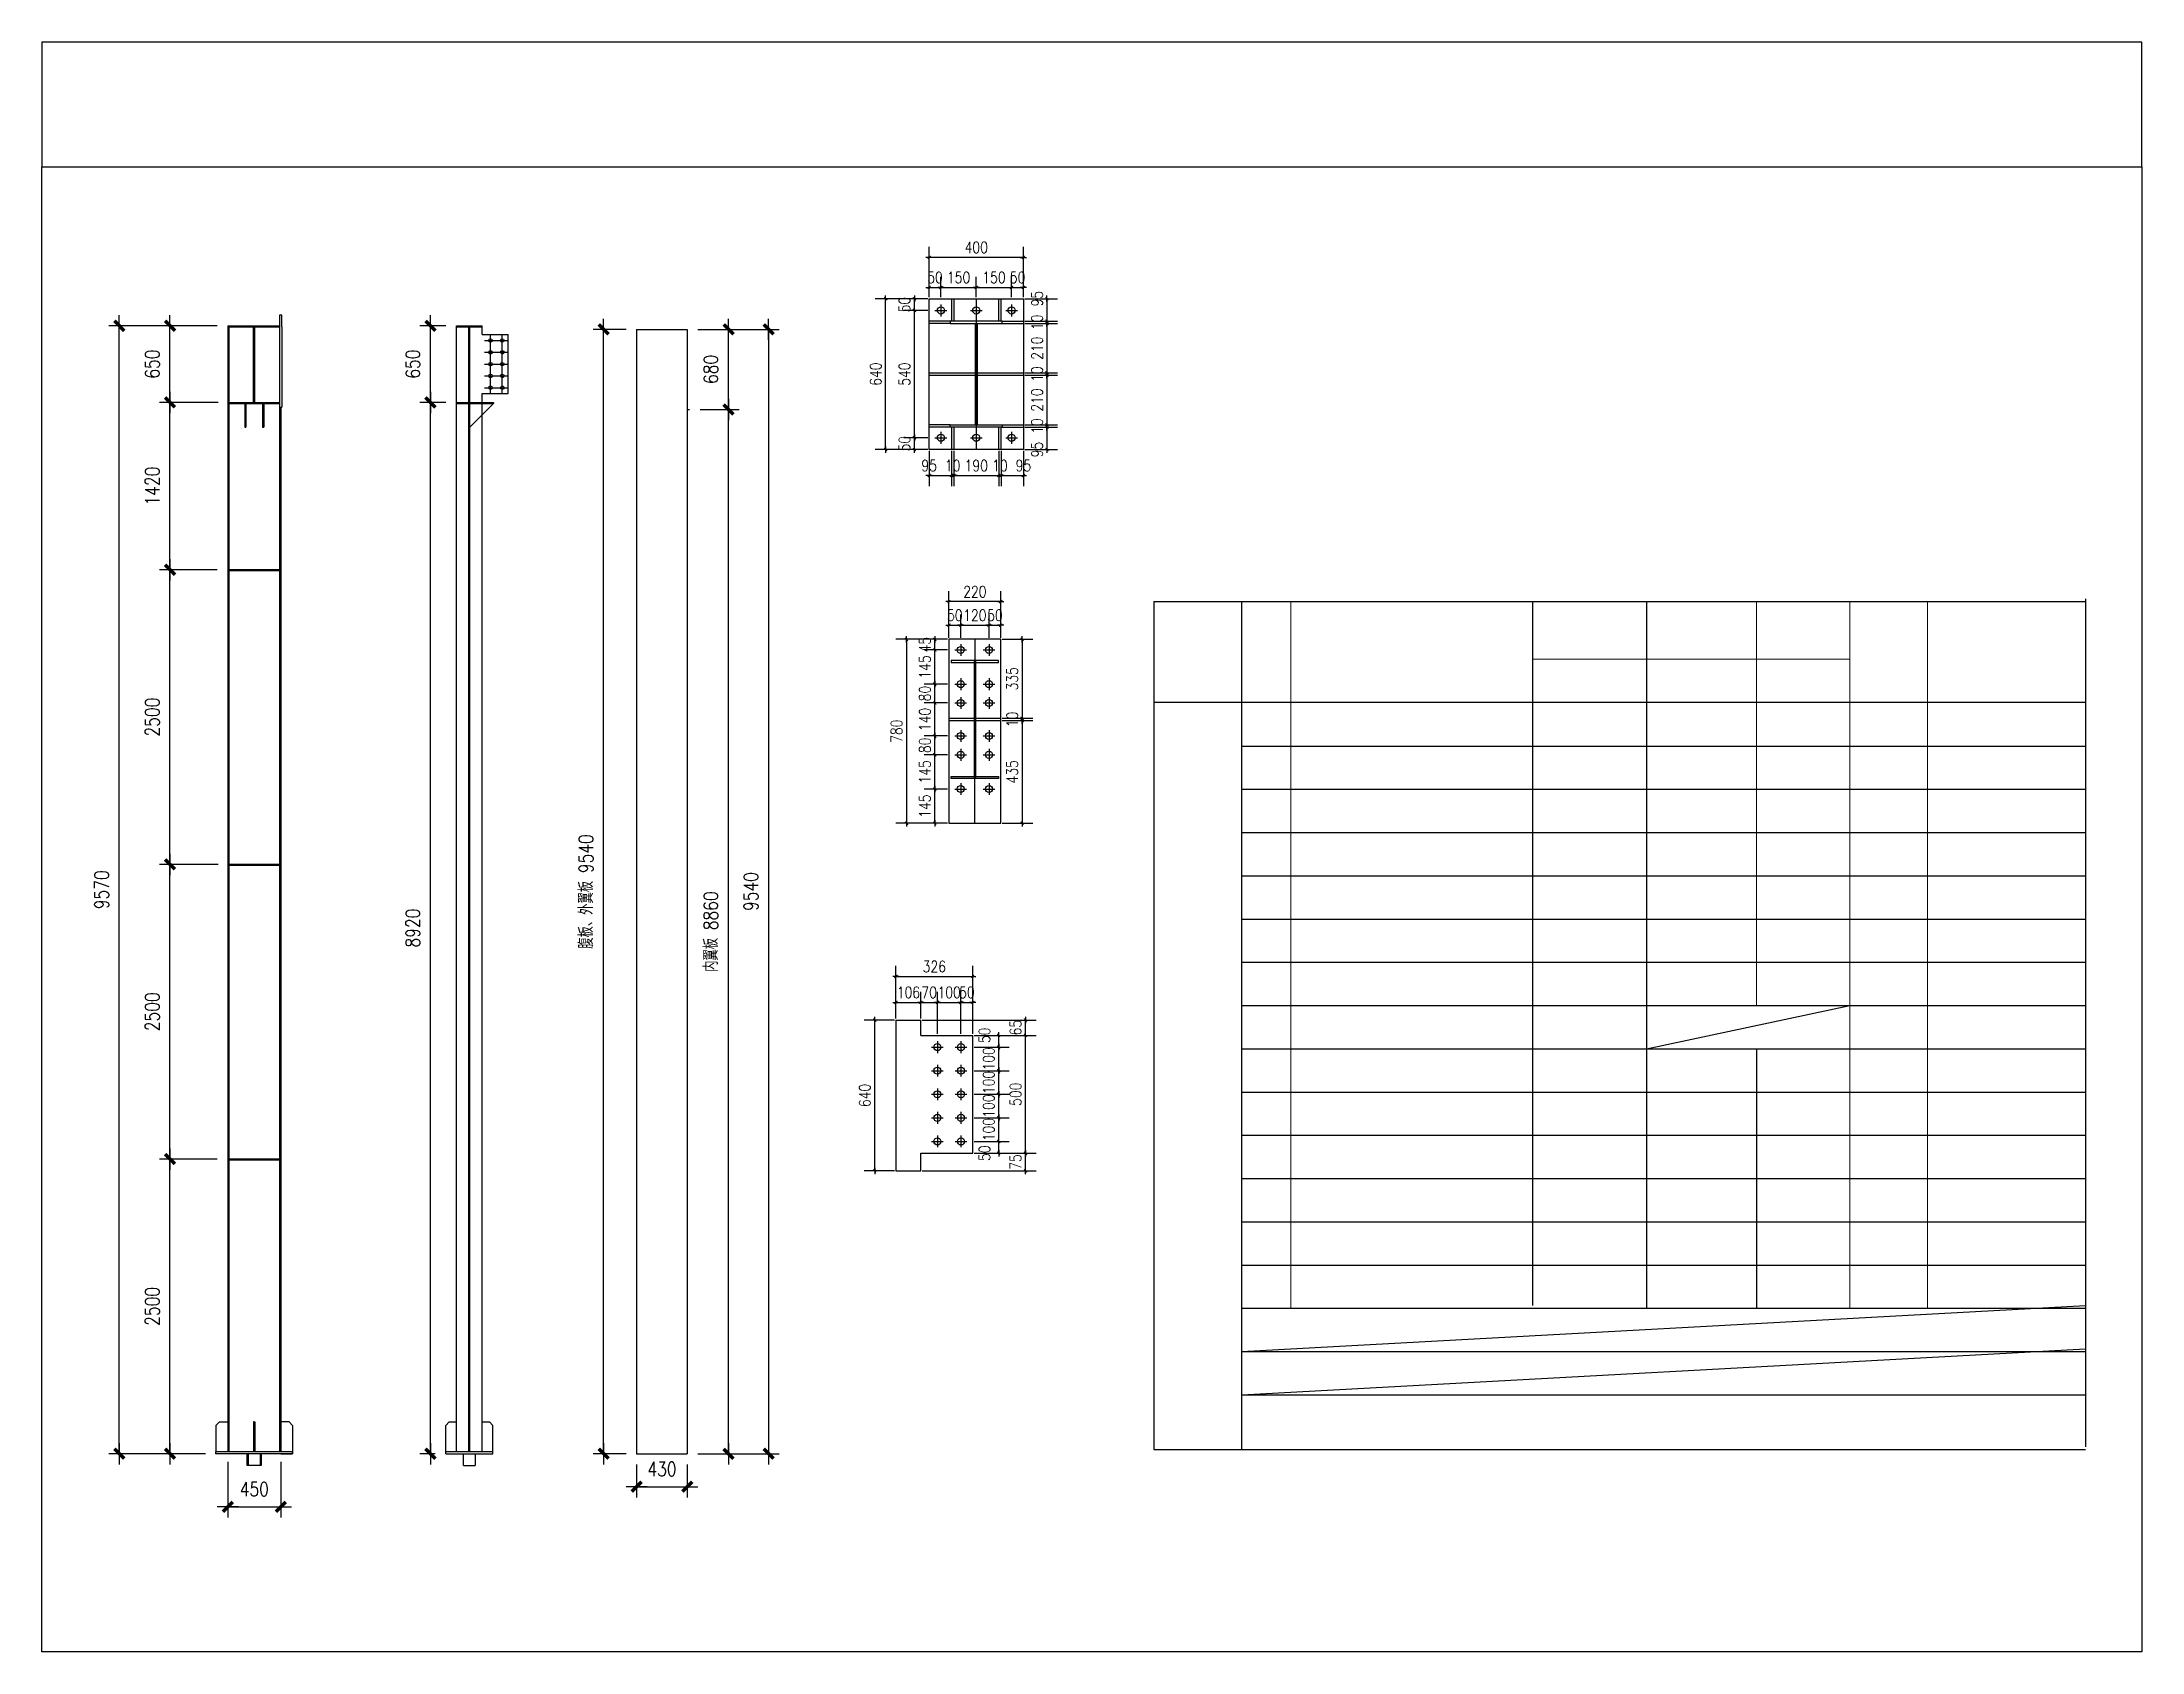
# Model space of a CAD drawing. Header units: millimetres. Extents: x 2287919 to 2522484, y -1845182 to -1736911.
# Drawn here: x 2415564 to 2433384, y -1812912 to -1799252 of the extents above; entities that cross this region are included whole.
import ezdxf

# ---------------------------------------------------------------- set-up
doc = ezdxf.new("R2010")
doc.units = ezdxf.units.MM
doc.header["$LTSCALE"] = 1000
doc.header["$PDMODE"] = 34
doc.linetypes.add('DASH', pattern=[0.35, 0.25, -0.1])
doc.layers.add('PUB_TEXT', color=7, linetype='Continuous')
doc.layers.add('钢架', color=7, linetype='Continuous', lineweight=25)
doc.styles.add('DIM_FONT', font='simplex.shx', dxfattribs={"width": 0.8, "bigfont": 'hztxt.shx'})
doc.dimstyles.new('WGH(1)', dxfattribs={"dimscale": 1.2, "dimtxt": 100, "dimasz": 0.5, "dimexe": 75, "dimexo": 75, "dimgap": 75, "dimtad": 1, "dimdec": 0, "dimzin": 0, "dimdsep": 46, "dimtxsty": 'DIM_FONT', "dimblk1": '_DIMX', "dimblk2": '_DIMX', "dimsah": 1, "dimcen": 0.09, "dimclrd": 3, "dimclre": 3, "dimclrt": 7, "dimadec": 0, "dimazin": 0, "dimtfac": 1, "dimtdec": 0, "dimtix": 1, "dimtmove": 2, "dimatfit": 3, "dimldrblk": '_DIMX', "dimfxl": 1, "dimtolj": 1, "dimtzin": 0, "dimarcsym": 0})

msp = doc.modelspace()

# ---------------------------------------------------------------- blocks, each defined once
blk = doc.blocks.new('_DIMX')
blk.add_line((-150, 0), (150, 0))
at = {"const_width": 50}
blk.add_lwpolyline([(-70, -70), (70, 70)], dxfattribs=at)
blk = doc.blocks.new('*D509')
at = {"color": 3, "lineweight": -2}
for p, q in [((2417050, -1808730), (2416560, -1808730)), ((2416650, -1811229.4), (2416650, -1808730.6)), ((2416950, -1811230), (2416560, -1811230))]:
    blk.add_line(p, q, dxfattribs=at)
at = {"layer": 'Defpoints', "color": 0}
for p in [(2416650, -1808730), (2417140, -1808730), (2417040, -1811230)]:
    blk.add_point(p, dxfattribs=at)
at = {"color": 3, "lineweight": -2, "xscale": 0.6, "yscale": 0.6, "zscale": 0.6}
for p, rotation in [((2416650, -1808730), 90), ((2416650, -1811230), 270)]:
    blk.add_blockref('_DIMX', p, dxfattribs=dict(at, rotation=rotation))
at = {"color": 7, "insert": (2416500, -1809980), "char_height": 120, "attachment_point": 5, "rotation": 90, "style": 'DIM_FONT'}
blk.add_mtext('\\A1;2500', dxfattribs=at)
blk = doc.blocks.new('*D510')
at = {"color": 3, "lineweight": -2}
for p, q in [((2417060, -1806230), (2416560, -1806230)), ((2416650, -1808729.4), (2416650, -1806230.6)), ((2417050, -1808730), (2416560, -1808730))]:
    blk.add_line(p, q, dxfattribs=at)
at = {"layer": 'Defpoints', "color": 0}
for p in [(2416650, -1806230), (2417150, -1806230), (2417140, -1808730)]:
    blk.add_point(p, dxfattribs=at)
at = {"color": 3, "lineweight": -2, "xscale": 0.6, "yscale": 0.6, "zscale": 0.6}
for p, rotation in [((2416650, -1806230), 90), ((2416650, -1808730), 270)]:
    blk.add_blockref('_DIMX', p, dxfattribs=dict(at, rotation=rotation))
at = {"color": 7, "insert": (2416500, -1807480), "char_height": 120, "attachment_point": 5, "rotation": 90, "style": 'DIM_FONT'}
blk.add_mtext('\\A1;2500', dxfattribs=at)
blk = doc.blocks.new('*D511')
at = {"color": 3, "lineweight": -2}
for p, q in [((2417050, -1803730), (2416560, -1803730)), ((2416650, -1806229.4), (2416650, -1803730.6)), ((2417060, -1806230), (2416560, -1806230))]:
    blk.add_line(p, q, dxfattribs=at)
at = {"layer": 'Defpoints', "color": 0}
for p in [(2416650, -1803730), (2417140, -1803730), (2417150, -1806230)]:
    blk.add_point(p, dxfattribs=at)
at = {"color": 3, "lineweight": -2, "xscale": 0.6, "yscale": 0.6, "zscale": 0.6}
for p, rotation in [((2416650, -1803730), 90), ((2416650, -1806230), 270)]:
    blk.add_blockref('_DIMX', p, dxfattribs=dict(at, rotation=rotation))
at = {"color": 7, "insert": (2416500, -1804980), "char_height": 120, "attachment_point": 5, "rotation": 90, "style": 'DIM_FONT'}
blk.add_mtext('\\A1;2500', dxfattribs=at)
blk = doc.blocks.new('*D512')
at = {"color": 3, "lineweight": -2}
for p, q in [((2417060, -1802310), (2416560, -1802310)), ((2416650, -1803729.4), (2416650, -1802310.6)), ((2417050, -1803730), (2416560, -1803730))]:
    blk.add_line(p, q, dxfattribs=at)
at = {"layer": 'Defpoints', "color": 0}
for p in [(2416650, -1802310), (2417150, -1802310), (2417140, -1803730)]:
    blk.add_point(p, dxfattribs=at)
at = {"color": 3, "lineweight": -2, "xscale": 0.6, "yscale": 0.6, "zscale": 0.6}
for p, rotation in [((2416650, -1802310), 90), ((2416650, -1803730), 270)]:
    blk.add_blockref('_DIMX', p, dxfattribs=dict(at, rotation=rotation))
at = {"color": 7, "insert": (2416500, -1803020), "char_height": 120, "attachment_point": 5, "rotation": 90, "style": 'DIM_FONT'}
blk.add_mtext('\\A1;1420', dxfattribs=at)
blk = doc.blocks.new('*D513')
at = {"color": 3, "lineweight": -2}
for p, q in [((2417050, -1801660), (2416560, -1801660)), ((2416650, -1802309.4), (2416650, -1801660.6)), ((2417060, -1802310), (2416560, -1802310))]:
    blk.add_line(p, q, dxfattribs=at)
at = {"layer": 'Defpoints', "color": 0}
for p in [(2416650, -1801660), (2417140, -1801660), (2417150, -1802310)]:
    blk.add_point(p, dxfattribs=at)
at = {"color": 3, "lineweight": -2, "xscale": 0.6, "yscale": 0.6, "zscale": 0.6}
for p, rotation in [((2416650, -1801660), 90), ((2416650, -1802310), 270)]:
    blk.add_blockref('_DIMX', p, dxfattribs=dict(at, rotation=rotation))
at = {"color": 7, "insert": (2416500, -1801985), "char_height": 120, "attachment_point": 5, "rotation": 90, "style": 'DIM_FONT'}
blk.add_mtext('\\A1;650', dxfattribs=at)
blk = doc.blocks.new('*D514')
at = {"color": 3, "lineweight": -2}
for p, q in [((2417050, -1801660), (2416130, -1801660)), ((2416220, -1811229.4), (2416220, -1801660.6)), ((2416950, -1811230), (2416130, -1811230))]:
    blk.add_line(p, q, dxfattribs=at)
at = {"layer": 'Defpoints', "color": 0}
for p in [(2416220, -1801660), (2417140, -1801660), (2417040, -1811230)]:
    blk.add_point(p, dxfattribs=at)
at = {"color": 3, "lineweight": -2, "xscale": 0.6, "yscale": 0.6, "zscale": 0.6}
for p, rotation in [((2416220, -1801660), 90), ((2416220, -1811230), 270)]:
    blk.add_blockref('_DIMX', p, dxfattribs=dict(at, rotation=rotation))
at = {"color": 7, "insert": (2416070, -1806445), "char_height": 120, "attachment_point": 5, "rotation": 90, "style": 'DIM_FONT'}
blk.add_mtext('\\A1;9570', dxfattribs=at)
blk = doc.blocks.new('*D521')
at = {"color": 3, "lineweight": -2}
for p, q in [((2417140, -1811300), (2417140, -1811770)), ((2417590, -1811300), (2417590, -1811770)), ((2417140.6, -1811680), (2417589.4, -1811680))]:
    blk.add_line(p, q, dxfattribs=at)
at = {"layer": 'Defpoints', "color": 0}
for p in [(2417140, -1811210), (2417590, -1811210), (2417590, -1811680)]:
    blk.add_point(p, dxfattribs=at)
at = {"color": 3, "lineweight": -2, "xscale": 0.6, "yscale": 0.6, "zscale": 0.6, "rotation": 180}
blk.add_blockref('_DIMX', (2417140, -1811680), dxfattribs=at)
at = {"color": 3, "lineweight": -2, "xscale": 0.6, "yscale": 0.6, "zscale": 0.6}
blk.add_blockref('_DIMX', (2417590, -1811680), dxfattribs=at)
at = {"color": 7, "insert": (2417365, -1811530), "char_height": 120, "attachment_point": 5, "style": 'DIM_FONT'}
blk.add_mtext('\\A1;450', dxfattribs=at)
blk = doc.blocks.new('*D522')
at = {"color": 3, "lineweight": -2}
for p, q in [((2418990, -1802310), (2418770, -1802310)), ((2418860, -1811229.4), (2418860, -1802310.6)), ((2418900, -1811230), (2418770, -1811230))]:
    blk.add_line(p, q, dxfattribs=at)
at = {"layer": 'Defpoints', "color": 0}
for p in [(2418860, -1802310), (2419080, -1802310), (2418990, -1811230)]:
    blk.add_point(p, dxfattribs=at)
at = {"color": 3, "lineweight": -2, "xscale": 0.6, "yscale": 0.6, "zscale": 0.6}
for p, rotation in [((2418860, -1802310), 90), ((2418860, -1811230), 270)]:
    blk.add_blockref('_DIMX', p, dxfattribs=dict(at, rotation=rotation))
at = {"color": 7, "insert": (2418710, -1806770), "char_height": 120, "attachment_point": 5, "rotation": 90, "style": 'DIM_FONT'}
blk.add_mtext('\\A1;8920', dxfattribs=at)
blk = doc.blocks.new('*D523')
at = {"color": 3, "lineweight": -2}
for p, q in [((2418990, -1801660), (2418770, -1801660)), ((2418860, -1802309.4), (2418860, -1801660.6)), ((2418990, -1802310), (2418770, -1802310))]:
    blk.add_line(p, q, dxfattribs=at)
at = {"layer": 'Defpoints', "color": 0}
for p in [(2418860, -1801660), (2419080, -1801660), (2419080, -1802310)]:
    blk.add_point(p, dxfattribs=at)
at = {"color": 3, "lineweight": -2, "xscale": 0.6, "yscale": 0.6, "zscale": 0.6}
for p, rotation in [((2418860, -1801660), 90), ((2418860, -1802310), 270)]:
    blk.add_blockref('_DIMX', p, dxfattribs=dict(at, rotation=rotation))
at = {"color": 7, "insert": (2418710, -1801985), "char_height": 120, "attachment_point": 5, "rotation": 90, "style": 'DIM_FONT'}
blk.add_mtext('\\A1;650', dxfattribs=at)
blk = doc.blocks.new('*D524')
at = {"color": 3, "lineweight": -2}
for p, q in [((2420520, -1801690), (2420240, -1801690)), ((2420330, -1811229.4), (2420330, -1801690.6)), ((2420520, -1811230), (2420240, -1811230))]:
    blk.add_line(p, q, dxfattribs=at)
at = {"layer": 'Defpoints', "color": 0}
for p in [(2420330, -1801690), (2420610, -1801690), (2420610, -1811230)]:
    blk.add_point(p, dxfattribs=at)
at = {"color": 3, "lineweight": -2, "xscale": 0.6, "yscale": 0.6, "zscale": 0.6}
for p, rotation in [((2420330, -1801690), 90), ((2420330, -1811230), 270)]:
    blk.add_blockref('_DIMX', p, dxfattribs=dict(at, rotation=rotation))
at = {"color": 7, "insert": (2420180, -1806460), "char_height": 120, "attachment_point": 5, "rotation": 90, "style": 'DIM_FONT'}
blk.add_mtext('\\A1;腹板、外翼板 9540', dxfattribs=at)
blk = doc.blocks.new('*D525')
at = {"color": 3, "lineweight": -2}
for p, q in [((2420610, -1811320), (2420610, -1811600)), ((2421040, -1811320), (2421040, -1811600)), ((2420610.6, -1811510), (2421039.4, -1811510))]:
    blk.add_line(p, q, dxfattribs=at)
at = {"layer": 'Defpoints', "color": 0}
for p in [(2420610, -1811230), (2421040, -1811230), (2421040, -1811510)]:
    blk.add_point(p, dxfattribs=at)
at = {"color": 3, "lineweight": -2, "xscale": 0.6, "yscale": 0.6, "zscale": 0.6, "rotation": 180}
blk.add_blockref('_DIMX', (2420610, -1811510), dxfattribs=at)
at = {"color": 3, "lineweight": -2, "xscale": 0.6, "yscale": 0.6, "zscale": 0.6}
blk.add_blockref('_DIMX', (2421040, -1811510), dxfattribs=at)
at = {"color": 7, "insert": (2420825, -1811360), "char_height": 120, "attachment_point": 5, "style": 'DIM_FONT'}
blk.add_mtext('\\A1;430', dxfattribs=at)
blk = doc.blocks.new('*D526')
at = {"color": 3, "lineweight": -2}
for p, q in [((2421148, -1802370), (2421480, -1802370)), ((2421390, -1811229.4), (2421390, -1802370.6)), ((2421130, -1811230), (2421480, -1811230))]:
    blk.add_line(p, q, dxfattribs=at)
at = {"layer": 'Defpoints', "color": 0}
for p in [(2421058, -1802370), (2421390, -1802370), (2421040, -1811230)]:
    blk.add_point(p, dxfattribs=at)
at = {"color": 3, "lineweight": -2, "xscale": 0.6, "yscale": 0.6, "zscale": 0.6}
for p, rotation in [((2421390, -1802370), 90), ((2421390, -1811230), 270)]:
    blk.add_blockref('_DIMX', p, dxfattribs=dict(at, rotation=rotation))
at = {"color": 7, "insert": (2421240, -1806800), "char_height": 120, "attachment_point": 5, "rotation": 90, "style": 'DIM_FONT'}
blk.add_mtext('\\A1;内翼板 8860', dxfattribs=at)
blk = doc.blocks.new('*D527')
at = {"color": 3, "lineweight": -2}
for p, q in [((2421130, -1801690), (2421480, -1801690)), ((2421390, -1802369.4), (2421390, -1801690.6)), ((2421148, -1802370), (2421480, -1802370))]:
    blk.add_line(p, q, dxfattribs=at)
at = {"layer": 'Defpoints', "color": 0}
for p in [(2421040, -1801690), (2421390, -1801690), (2421058, -1802370)]:
    blk.add_point(p, dxfattribs=at)
at = {"color": 3, "lineweight": -2, "xscale": 0.6, "yscale": 0.6, "zscale": 0.6}
for p, rotation in [((2421390, -1801690), 90), ((2421390, -1802370), 270)]:
    blk.add_blockref('_DIMX', p, dxfattribs=dict(at, rotation=rotation))
at = {"color": 7, "insert": (2421240, -1802030), "char_height": 120, "attachment_point": 5, "rotation": 90, "style": 'DIM_FONT'}
blk.add_mtext('\\A1;680', dxfattribs=at)
blk = doc.blocks.new('*D528')
at = {"color": 3, "lineweight": -2}
for p, q in [((2421130, -1801690), (2421820, -1801690)), ((2421730, -1801690.6), (2421730, -1811229.4)), ((2421130, -1811230), (2421820, -1811230))]:
    blk.add_line(p, q, dxfattribs=at)
at = {"layer": 'Defpoints', "color": 0}
for p in [(2421040, -1801690), (2421040, -1811230), (2421730, -1811230)]:
    blk.add_point(p, dxfattribs=at)
at = {"color": 3, "lineweight": -2, "xscale": 0.6, "yscale": 0.6, "zscale": 0.6}
for p, rotation in [((2421730, -1801690), 90), ((2421730, -1811230), 270)]:
    blk.add_blockref('_DIMX', p, dxfattribs=dict(at, rotation=rotation))
at = {"color": 7, "insert": (2421580, -1806460), "char_height": 120, "attachment_point": 5, "rotation": 90, "style": 'DIM_FONT'}
blk.add_mtext('\\A1;9540', dxfattribs=at)
blk = doc.blocks.new('*D547')
at = {"color": 3, "lineweight": -2}
for p, q in [((2423080, -1802610), (2422877, -1802610)), ((2422967, -1802610), (2422967, -1802610)), ((2422967, -1802710), (2422967, -1802610)), ((2423080, -1802710), (2422877, -1802710)), ((2422967, -1802710), (2422967, -1802710))]:
    blk.add_line(p, q, dxfattribs=at)
at = {"layer": 'Defpoints', "color": 0}
for p in [(2422967, -1802610), (2423092, -1802610), (2423092, -1802710)]:
    blk.add_point(p, dxfattribs=at)
at = {"color": 3, "lineweight": -2, "xscale": 0.18, "yscale": 0.18, "zscale": 0.18}
for p, rotation in [((2422967, -1802610), 270), ((2422967, -1802710), 90)]:
    blk.add_blockref('_DIMX', p, dxfattribs=dict(at, rotation=rotation))
at = {"color": 7, "insert": (2422883, -1802660), "char_height": 96, "attachment_point": 5, "rotation": 90, "style": 'DIM_FONT'}
blk.add_mtext('\\A1;50', dxfattribs=at)
blk = doc.blocks.new('*D544')
at = {"color": 3, "lineweight": -2}
for p, q in [((2423080, -1801530), (2422877, -1801530)), ((2422967, -1802610), (2422967, -1801530)), ((2423080, -1802610), (2422877, -1802610))]:
    blk.add_line(p, q, dxfattribs=at)
at = {"layer": 'Defpoints', "color": 0}
for p in [(2422967, -1801530), (2423092, -1801530), (2423092, -1802610)]:
    blk.add_point(p, dxfattribs=at)
at = {"color": 3, "lineweight": -2, "xscale": 0.18, "yscale": 0.18, "zscale": 0.18}
for p, rotation in [((2422967, -1801530), 90), ((2422967, -1802610), 270)]:
    blk.add_blockref('_DIMX', p, dxfattribs=dict(at, rotation=rotation))
at = {"color": 7, "insert": (2422883, -1802070), "char_height": 96, "attachment_point": 5, "rotation": 90, "style": 'DIM_FONT'}
blk.add_mtext('\\A1;540', dxfattribs=at)
blk = doc.blocks.new('*D548')
at = {"color": 3, "lineweight": -2}
for p, q in [((2423080, -1801430), (2422877, -1801430)), ((2423080, -1801530), (2422877, -1801530)), ((2422967, -1801430), (2422967, -1801430)), ((2422967, -1801530), (2422967, -1801430)), ((2422967, -1801530), (2422967, -1801530))]:
    blk.add_line(p, q, dxfattribs=at)
at = {"layer": 'Defpoints', "color": 0}
for p in [(2422967, -1801430), (2423092, -1801430), (2423092, -1801530)]:
    blk.add_point(p, dxfattribs=at)
at = {"color": 3, "lineweight": -2, "xscale": 0.18, "yscale": 0.18, "zscale": 0.18}
for p, rotation in [((2422967, -1801430), 270), ((2422967, -1801530), 90)]:
    blk.add_blockref('_DIMX', p, dxfattribs=dict(at, rotation=rotation))
at = {"color": 7, "insert": (2422883, -1801480), "char_height": 96, "attachment_point": 5, "rotation": 90, "style": 'DIM_FONT'}
blk.add_mtext('\\A1;50', dxfattribs=at)
blk = doc.blocks.new('*D545')
at = {"color": 3, "lineweight": -2}
for p, q in [((2423092, -1801418), (2423092, -1801244)), ((2423192, -1801418), (2423192, -1801244)), ((2423091, -1801334), (2423091, -1801334)), ((2423092, -1801334), (2423192, -1801334)), ((2423192, -1801334), (2423192, -1801334))]:
    blk.add_line(p, q, dxfattribs=at)
at = {"layer": 'Defpoints', "color": 0}
for p in [(2423192, -1801334), (2423092, -1801430), (2423192, -1801430)]:
    blk.add_point(p, dxfattribs=at)
at = {"color": 3, "lineweight": -2, "xscale": 0.18, "yscale": 0.18, "zscale": 0.18}
blk.add_blockref('_DIMX', (2423092, -1801334), dxfattribs=at)
at = {"color": 3, "lineweight": -2, "xscale": 0.18, "yscale": 0.18, "zscale": 0.18, "rotation": 180}
blk.add_blockref('_DIMX', (2423192, -1801334), dxfattribs=at)
at = {"color": 7, "insert": (2423142, -1801250), "char_height": 96, "attachment_point": 5, "style": 'DIM_FONT'}
blk.add_mtext('\\A1;50', dxfattribs=at)
blk = doc.blocks.new('*D546')
at = {"color": 3, "lineweight": -2}
for p, q in [((2423192, -1801418), (2423192, -1801244)), ((2423492, -1801418), (2423492, -1801244)), ((2423192, -1801334), (2423491, -1801334))]:
    blk.add_line(p, q, dxfattribs=at)
at = {"layer": 'Defpoints', "color": 0}
for p in [(2423492, -1801334), (2423192, -1801430), (2423492, -1801430)]:
    blk.add_point(p, dxfattribs=at)
at = {"color": 3, "lineweight": -2, "xscale": 0.18, "yscale": 0.18, "zscale": 0.18, "rotation": 180}
blk.add_blockref('_DIMX', (2423192, -1801334), dxfattribs=at)
at = {"color": 3, "lineweight": -2, "xscale": 0.18, "yscale": 0.18, "zscale": 0.18}
blk.add_blockref('_DIMX', (2423492, -1801334), dxfattribs=at)
at = {"color": 7, "insert": (2423342, -1801250), "char_height": 96, "attachment_point": 5, "style": 'DIM_FONT'}
blk.add_mtext('\\A1;150', dxfattribs=at)
blk = doc.blocks.new('*D549')
at = {"color": 3, "lineweight": -2}
for p, q in [((2423792, -1801418), (2423792, -1801244)), ((2423892, -1801418), (2423892, -1801244)), ((2423791, -1801334), (2423791, -1801334)), ((2423792, -1801334), (2423892, -1801334)), ((2423892, -1801334), (2423892, -1801334))]:
    blk.add_line(p, q, dxfattribs=at)
at = {"layer": 'Defpoints', "color": 0}
for p in [(2423892, -1801334), (2423792, -1801430), (2423892, -1801430)]:
    blk.add_point(p, dxfattribs=at)
at = {"color": 3, "lineweight": -2, "xscale": 0.18, "yscale": 0.18, "zscale": 0.18}
blk.add_blockref('_DIMX', (2423792, -1801334), dxfattribs=at)
at = {"color": 3, "lineweight": -2, "xscale": 0.18, "yscale": 0.18, "zscale": 0.18, "rotation": 180}
blk.add_blockref('_DIMX', (2423892, -1801334), dxfattribs=at)
at = {"color": 7, "insert": (2423842, -1801250), "char_height": 96, "attachment_point": 5, "style": 'DIM_FONT'}
blk.add_mtext('\\A1;50', dxfattribs=at)
blk = doc.blocks.new('*D550')
at = {"color": 3, "lineweight": -2}
for p, q in [((2423092, -1801418), (2423092, -1800989)), ((2423892, -1801418), (2423892, -1800989)), ((2423891, -1801079), (2423092, -1801079))]:
    blk.add_line(p, q, dxfattribs=at)
at = {"layer": 'Defpoints', "color": 0}
for p in [(2423092, -1801079), (2423092, -1801430), (2423892, -1801430)]:
    blk.add_point(p, dxfattribs=at)
at = {"color": 3, "lineweight": -2, "xscale": 0.18, "yscale": 0.18, "zscale": 0.18, "rotation": 180}
blk.add_blockref('_DIMX', (2423092, -1801079), dxfattribs=at)
at = {"color": 3, "lineweight": -2, "xscale": 0.18, "yscale": 0.18, "zscale": 0.18}
blk.add_blockref('_DIMX', (2423892, -1801079), dxfattribs=at)
at = {"color": 7, "insert": (2423492, -1800995), "char_height": 96, "attachment_point": 5, "style": 'DIM_FONT'}
blk.add_mtext('\\A1;400', dxfattribs=at)
blk = doc.blocks.new('*D551')
at = {"color": 3, "lineweight": -2}
for p, q in [((2423080, -1801430), (2422633, -1801430)), ((2422723, -1802710), (2422723, -1801430)), ((2423080, -1802710), (2422633, -1802710))]:
    blk.add_line(p, q, dxfattribs=at)
at = {"layer": 'Defpoints', "color": 0}
for p in [(2422723, -1801430), (2423092, -1801430), (2423092, -1802710)]:
    blk.add_point(p, dxfattribs=at)
at = {"color": 3, "lineweight": -2, "xscale": 0.18, "yscale": 0.18, "zscale": 0.18}
for p, rotation in [((2422723, -1801430), 90), ((2422723, -1802710), 270)]:
    blk.add_blockref('_DIMX', p, dxfattribs=dict(at, rotation=rotation))
at = {"color": 7, "insert": (2422639, -1802070), "char_height": 96, "attachment_point": 5, "rotation": 90, "style": 'DIM_FONT'}
blk.add_mtext('\\A1;640', dxfattribs=at)
blk = doc.blocks.new('*D543')
at = {"color": 3, "lineweight": -2}
for p, q in [((2423492, -1801418), (2423492, -1801244)), ((2423792, -1801418), (2423792, -1801244)), ((2423492, -1801334), (2423791, -1801334))]:
    blk.add_line(p, q, dxfattribs=at)
at = {"layer": 'Defpoints', "color": 0}
for p in [(2423792, -1801334), (2423492, -1801430), (2423792, -1801430)]:
    blk.add_point(p, dxfattribs=at)
at = {"color": 3, "lineweight": -2, "xscale": 0.18, "yscale": 0.18, "zscale": 0.18, "rotation": 180}
blk.add_blockref('_DIMX', (2423492, -1801334), dxfattribs=at)
at = {"color": 3, "lineweight": -2, "xscale": 0.18, "yscale": 0.18, "zscale": 0.18}
blk.add_blockref('_DIMX', (2423792, -1801334), dxfattribs=at)
at = {"color": 7, "insert": (2423642, -1801250), "char_height": 96, "attachment_point": 5, "style": 'DIM_FONT'}
blk.add_mtext('\\A1;150', dxfattribs=at)
blk = doc.blocks.new('*D554')
at = {"color": 3, "lineweight": -2}
for p, q in [((2423092, -1802722), (2423092, -1803020)), ((2423282, -1802722), (2423282, -1803020)), ((2423092, -1802930), (2423281, -1802930))]:
    blk.add_line(p, q, dxfattribs=at)
at = {"layer": 'Defpoints', "color": 0}
for p in [(2423092, -1802710), (2423282, -1802710), (2423282, -1802930)]:
    blk.add_point(p, dxfattribs=at)
at = {"color": 3, "lineweight": -2, "xscale": 0.18, "yscale": 0.18, "zscale": 0.18, "rotation": 180}
blk.add_blockref('_DIMX', (2423092, -1802930), dxfattribs=at)
at = {"color": 3, "lineweight": -2, "xscale": 0.18, "yscale": 0.18, "zscale": 0.18}
blk.add_blockref('_DIMX', (2423282, -1802930), dxfattribs=at)
at = {"color": 7, "insert": (2423092, -1802846), "char_height": 96, "attachment_point": 5, "style": 'DIM_FONT'}
blk.add_mtext('\\A1;95', dxfattribs=at)
blk = doc.blocks.new('*D555')
at = {"color": 3, "lineweight": -2}
for p, q in [((2423282, -1802722), (2423282, -1803020)), ((2423302, -1802722), (2423302, -1803020)), ((2423281, -1802930), (2423281, -1802930)), ((2423282, -1802930), (2423302, -1802930)), ((2423302, -1802930), (2423302, -1802930))]:
    blk.add_line(p, q, dxfattribs=at)
at = {"layer": 'Defpoints', "color": 0}
for p in [(2423282, -1802710), (2423302, -1802710), (2423302, -1802930)]:
    blk.add_point(p, dxfattribs=at)
at = {"color": 3, "lineweight": -2, "xscale": 0.18, "yscale": 0.18, "zscale": 0.18}
blk.add_blockref('_DIMX', (2423282, -1802930), dxfattribs=at)
at = {"color": 3, "lineweight": -2, "xscale": 0.18, "yscale": 0.18, "zscale": 0.18, "rotation": 180}
blk.add_blockref('_DIMX', (2423302, -1802930), dxfattribs=at)
at = {"color": 7, "insert": (2423292, -1802846), "char_height": 96, "attachment_point": 5, "style": 'DIM_FONT'}
blk.add_mtext('\\A1;10', dxfattribs=at)
blk = doc.blocks.new('*D556')
at = {"color": 3, "lineweight": -2}
for p, q in [((2423302, -1802722), (2423302, -1803020)), ((2423682, -1802722), (2423682, -1803020)), ((2423302, -1802930), (2423681, -1802930))]:
    blk.add_line(p, q, dxfattribs=at)
at = {"layer": 'Defpoints', "color": 0}
for p in [(2423302, -1802710), (2423682, -1802710), (2423682, -1802930)]:
    blk.add_point(p, dxfattribs=at)
at = {"color": 3, "lineweight": -2, "xscale": 0.18, "yscale": 0.18, "zscale": 0.18, "rotation": 180}
blk.add_blockref('_DIMX', (2423302, -1802930), dxfattribs=at)
at = {"color": 3, "lineweight": -2, "xscale": 0.18, "yscale": 0.18, "zscale": 0.18}
blk.add_blockref('_DIMX', (2423682, -1802930), dxfattribs=at)
at = {"color": 7, "insert": (2423492, -1802846), "char_height": 96, "attachment_point": 5, "style": 'DIM_FONT'}
blk.add_mtext('\\A1;190', dxfattribs=at)
blk = doc.blocks.new('*D557')
at = {"color": 3, "lineweight": -2}
for p, q in [((2423682, -1802722), (2423682, -1803020)), ((2423702, -1802722), (2423702, -1803020)), ((2423681, -1802930), (2423681, -1802930)), ((2423682, -1802930), (2423702, -1802930)), ((2423702, -1802930), (2423702, -1802930))]:
    blk.add_line(p, q, dxfattribs=at)
at = {"layer": 'Defpoints', "color": 0}
for p in [(2423682, -1802710), (2423702, -1802710), (2423702, -1802930)]:
    blk.add_point(p, dxfattribs=at)
at = {"color": 3, "lineweight": -2, "xscale": 0.18, "yscale": 0.18, "zscale": 0.18}
blk.add_blockref('_DIMX', (2423682, -1802930), dxfattribs=at)
at = {"color": 3, "lineweight": -2, "xscale": 0.18, "yscale": 0.18, "zscale": 0.18, "rotation": 180}
blk.add_blockref('_DIMX', (2423702, -1802930), dxfattribs=at)
at = {"color": 7, "insert": (2423692, -1802846), "char_height": 96, "attachment_point": 5, "style": 'DIM_FONT'}
blk.add_mtext('\\A1;10', dxfattribs=at)
blk = doc.blocks.new('*D558')
at = {"color": 3, "lineweight": -2}
for p, q in [((2423702, -1802722), (2423702, -1803020)), ((2423892, -1802722), (2423892, -1803020)), ((2423702, -1802930), (2423891, -1802930))]:
    blk.add_line(p, q, dxfattribs=at)
at = {"layer": 'Defpoints', "color": 0}
for p in [(2423702, -1802710), (2423892, -1802710), (2423892, -1802930)]:
    blk.add_point(p, dxfattribs=at)
at = {"color": 3, "lineweight": -2, "xscale": 0.18, "yscale": 0.18, "zscale": 0.18, "rotation": 180}
blk.add_blockref('_DIMX', (2423702, -1802930), dxfattribs=at)
at = {"color": 3, "lineweight": -2, "xscale": 0.18, "yscale": 0.18, "zscale": 0.18}
blk.add_blockref('_DIMX', (2423892, -1802930), dxfattribs=at)
at = {"color": 7, "insert": (2423892, -1802846), "char_height": 96, "attachment_point": 5, "style": 'DIM_FONT'}
blk.add_mtext('\\A1;95', dxfattribs=at)
blk = doc.blocks.new('*D559')
at = {"color": 3, "lineweight": -2}
for p, q in [((2423904, -1801430), (2424182, -1801430)), ((2424092, -1801430), (2424092, -1801620)), ((2423904, -1801620), (2424182, -1801620))]:
    blk.add_line(p, q, dxfattribs=at)
at = {"layer": 'Defpoints', "color": 0}
for p in [(2423892, -1801430), (2423892, -1801620), (2424092, -1801620)]:
    blk.add_point(p, dxfattribs=at)
at = {"color": 3, "lineweight": -2, "xscale": 0.18, "yscale": 0.18, "zscale": 0.18}
for p, rotation in [((2424092, -1801430), 90), ((2424092, -1801620), 270)]:
    blk.add_blockref('_DIMX', p, dxfattribs=dict(at, rotation=rotation))
at = {"color": 7, "insert": (2424008, -1801430), "char_height": 96, "attachment_point": 5, "rotation": 90, "style": 'DIM_FONT'}
blk.add_mtext('\\A1;95', dxfattribs=at)
blk = doc.blocks.new('*D560')
at = {"color": 3, "lineweight": -2}
for p, q in [((2423904, -1801620), (2424182, -1801620)), ((2423904, -1801640), (2424182, -1801640)), ((2424092, -1801620), (2424092, -1801620)), ((2424092, -1801620), (2424092, -1801640)), ((2424092, -1801640), (2424092, -1801640))]:
    blk.add_line(p, q, dxfattribs=at)
at = {"layer": 'Defpoints', "color": 0}
for p in [(2423892, -1801620), (2423892, -1801640), (2424092, -1801640)]:
    blk.add_point(p, dxfattribs=at)
at = {"color": 3, "lineweight": -2, "xscale": 0.18, "yscale": 0.18, "zscale": 0.18}
for p, rotation in [((2424092, -1801620), 270), ((2424092, -1801640), 90)]:
    blk.add_blockref('_DIMX', p, dxfattribs=dict(at, rotation=rotation))
at = {"color": 7, "insert": (2424008, -1801630), "char_height": 96, "attachment_point": 5, "rotation": 90, "style": 'DIM_FONT'}
blk.add_mtext('\\A1;10', dxfattribs=at)
blk = doc.blocks.new('*D561')
at = {"color": 3, "lineweight": -2}
for p, q in [((2423904, -1801640), (2424182, -1801640)), ((2424092, -1801640), (2424092, -1802060)), ((2423904, -1802060), (2424182, -1802060))]:
    blk.add_line(p, q, dxfattribs=at)
at = {"layer": 'Defpoints', "color": 0}
for p in [(2423892, -1801640), (2423892, -1802060), (2424092, -1802060)]:
    blk.add_point(p, dxfattribs=at)
at = {"color": 3, "lineweight": -2, "xscale": 0.18, "yscale": 0.18, "zscale": 0.18}
for p, rotation in [((2424092, -1801640), 90), ((2424092, -1802060), 270)]:
    blk.add_blockref('_DIMX', p, dxfattribs=dict(at, rotation=rotation))
at = {"color": 7, "insert": (2424008, -1801850), "char_height": 96, "attachment_point": 5, "rotation": 90, "style": 'DIM_FONT'}
blk.add_mtext('\\A1;210', dxfattribs=at)
blk = doc.blocks.new('*D562')
at = {"color": 3, "lineweight": -2}
for p, q in [((2423904, -1802060), (2424182, -1802060)), ((2423904, -1802080), (2424182, -1802080)), ((2424092, -1802060), (2424092, -1802060)), ((2424092, -1802060), (2424092, -1802080)), ((2424092, -1802080), (2424092, -1802080))]:
    blk.add_line(p, q, dxfattribs=at)
at = {"layer": 'Defpoints', "color": 0}
for p in [(2423892, -1802060), (2423892, -1802080), (2424092, -1802080)]:
    blk.add_point(p, dxfattribs=at)
at = {"color": 3, "lineweight": -2, "xscale": 0.18, "yscale": 0.18, "zscale": 0.18}
for p, rotation in [((2424092, -1802060), 270), ((2424092, -1802080), 90)]:
    blk.add_blockref('_DIMX', p, dxfattribs=dict(at, rotation=rotation))
at = {"color": 7, "insert": (2424008, -1802070), "char_height": 96, "attachment_point": 5, "rotation": 90, "style": 'DIM_FONT'}
blk.add_mtext('\\A1;10', dxfattribs=at)
blk = doc.blocks.new('*D563')
at = {"color": 3, "lineweight": -2}
for p, q in [((2423904, -1802080), (2424182, -1802080)), ((2424092, -1802080), (2424092, -1802500)), ((2423904, -1802500), (2424182, -1802500))]:
    blk.add_line(p, q, dxfattribs=at)
at = {"layer": 'Defpoints', "color": 0}
for p in [(2423892, -1802080), (2423892, -1802500), (2424092, -1802500)]:
    blk.add_point(p, dxfattribs=at)
at = {"color": 3, "lineweight": -2, "xscale": 0.18, "yscale": 0.18, "zscale": 0.18}
for p, rotation in [((2424092, -1802080), 90), ((2424092, -1802500), 270)]:
    blk.add_blockref('_DIMX', p, dxfattribs=dict(at, rotation=rotation))
at = {"color": 7, "insert": (2424008, -1802290), "char_height": 96, "attachment_point": 5, "rotation": 90, "style": 'DIM_FONT'}
blk.add_mtext('\\A1;210', dxfattribs=at)
blk = doc.blocks.new('*D564')
at = {"color": 3, "lineweight": -2}
for p, q in [((2423904, -1802500), (2424182, -1802500)), ((2423904, -1802520), (2424182, -1802520)), ((2424092, -1802500), (2424092, -1802500)), ((2424092, -1802500), (2424092, -1802520)), ((2424092, -1802520), (2424092, -1802520))]:
    blk.add_line(p, q, dxfattribs=at)
at = {"layer": 'Defpoints', "color": 0}
for p in [(2423892, -1802500), (2423892, -1802520), (2424092, -1802520)]:
    blk.add_point(p, dxfattribs=at)
at = {"color": 3, "lineweight": -2, "xscale": 0.18, "yscale": 0.18, "zscale": 0.18}
for p, rotation in [((2424092, -1802500), 270), ((2424092, -1802520), 90)]:
    blk.add_blockref('_DIMX', p, dxfattribs=dict(at, rotation=rotation))
at = {"color": 7, "insert": (2424008, -1802510), "char_height": 96, "attachment_point": 5, "rotation": 90, "style": 'DIM_FONT'}
blk.add_mtext('\\A1;10', dxfattribs=at)
blk = doc.blocks.new('*D565')
at = {"color": 3, "lineweight": -2}
for p, q in [((2423904, -1802520), (2424182, -1802520)), ((2424092, -1802520), (2424092, -1802710)), ((2423904, -1802710), (2424182, -1802710))]:
    blk.add_line(p, q, dxfattribs=at)
at = {"layer": 'Defpoints', "color": 0}
for p in [(2423892, -1802520), (2423892, -1802710), (2424092, -1802710)]:
    blk.add_point(p, dxfattribs=at)
at = {"color": 3, "lineweight": -2, "xscale": 0.18, "yscale": 0.18, "zscale": 0.18}
for p, rotation in [((2424092, -1802520), 90), ((2424092, -1802710), 270)]:
    blk.add_blockref('_DIMX', p, dxfattribs=dict(at, rotation=rotation))
at = {"color": 7, "insert": (2424008, -1802710), "char_height": 96, "attachment_point": 5, "rotation": 90, "style": 'DIM_FONT'}
blk.add_mtext('\\A1;95', dxfattribs=at)
blk = doc.blocks.new('*D573')
at = {"color": 3, "lineweight": -2}
for p, q in [((2423248, -1805590), (2423050, -1805590)), ((2423140, -1805879.82), (2423140, -1805590.18)), ((2423248, -1805880), (2423050, -1805880))]:
    blk.add_line(p, q, dxfattribs=at)
at = {"layer": 'Defpoints', "color": 0}
for p in [(2423140, -1805590), (2423260, -1805590), (2423260, -1805880)]:
    blk.add_point(p, dxfattribs=at)
at = {"color": 3, "lineweight": -2, "xscale": 0.18, "yscale": 0.18, "zscale": 0.18}
for p, rotation in [((2423140, -1805590), 90), ((2423140, -1805880), 270)]:
    blk.add_blockref('_DIMX', p, dxfattribs=dict(at, rotation=rotation))
at = {"color": 7, "insert": (2423056, -1805735), "char_height": 96, "attachment_point": 5, "rotation": 90, "style": 'DIM_FONT'}
blk.add_mtext('\\A1;145', dxfattribs=at)
blk = doc.blocks.new('*D566')
at = {"color": 3, "lineweight": -2}
for p, q in [((2423248, -1805300), (2423050, -1805300)), ((2423140, -1805589.82), (2423140, -1805300.18)), ((2423248, -1805590), (2423050, -1805590))]:
    blk.add_line(p, q, dxfattribs=at)
at = {"layer": 'Defpoints', "color": 0}
for p in [(2423140, -1805300), (2423260, -1805300), (2423260, -1805590)]:
    blk.add_point(p, dxfattribs=at)
at = {"color": 3, "lineweight": -2, "xscale": 0.18, "yscale": 0.18, "zscale": 0.18}
for p, rotation in [((2423140, -1805300), 90), ((2423140, -1805590), 270)]:
    blk.add_blockref('_DIMX', p, dxfattribs=dict(at, rotation=rotation))
at = {"color": 7, "insert": (2423056, -1805445), "char_height": 96, "attachment_point": 5, "rotation": 90, "style": 'DIM_FONT'}
blk.add_mtext('\\A1;145', dxfattribs=at)
blk = doc.blocks.new('*D567')
at = {"color": 3, "lineweight": -2}
for p, q in [((2423248, -1805140), (2423050, -1805140)), ((2423140, -1805139.82), (2423140, -1805139.64)), ((2423140, -1805300), (2423140, -1805140)), ((2423248, -1805300), (2423050, -1805300)), ((2423140, -1805300.18), (2423140, -1805300.36))]:
    blk.add_line(p, q, dxfattribs=at)
at = {"layer": 'Defpoints', "color": 0}
for p in [(2423140, -1805140), (2423260, -1805140), (2423260, -1805300)]:
    blk.add_point(p, dxfattribs=at)
at = {"color": 3, "lineweight": -2, "xscale": 0.18, "yscale": 0.18, "zscale": 0.18}
for p, rotation in [((2423140, -1805140), 270), ((2423140, -1805300), 90)]:
    blk.add_blockref('_DIMX', p, dxfattribs=dict(at, rotation=rotation))
at = {"color": 7, "insert": (2423056, -1805220), "char_height": 96, "attachment_point": 5, "rotation": 90, "style": 'DIM_FONT'}
blk.add_mtext('\\A1;80', dxfattribs=at)
blk = doc.blocks.new('*D568')
at = {"color": 3, "lineweight": -2}
for p, q in [((2423248, -1804860), (2423050, -1804860)), ((2423140, -1805139.82), (2423140, -1804860.18)), ((2423248, -1805140), (2423050, -1805140))]:
    blk.add_line(p, q, dxfattribs=at)
at = {"layer": 'Defpoints', "color": 0}
for p in [(2423140, -1804860), (2423260, -1804860), (2423260, -1805140)]:
    blk.add_point(p, dxfattribs=at)
at = {"color": 3, "lineweight": -2, "xscale": 0.18, "yscale": 0.18, "zscale": 0.18}
for p, rotation in [((2423140, -1804860), 90), ((2423140, -1805140), 270)]:
    blk.add_blockref('_DIMX', p, dxfattribs=dict(at, rotation=rotation))
at = {"color": 7, "insert": (2423056, -1805000), "char_height": 96, "attachment_point": 5, "rotation": 90, "style": 'DIM_FONT'}
blk.add_mtext('\\A1;140', dxfattribs=at)
blk = doc.blocks.new('*D569')
at = {"color": 3, "lineweight": -2}
for p, q in [((2423248, -1804700), (2423050, -1804700)), ((2423140, -1804699.82), (2423140, -1804699.64)), ((2423140, -1804860), (2423140, -1804700)), ((2423248, -1804860), (2423050, -1804860)), ((2423140, -1804860.18), (2423140, -1804860.36))]:
    blk.add_line(p, q, dxfattribs=at)
at = {"layer": 'Defpoints', "color": 0}
for p in [(2423140, -1804700), (2423260, -1804700), (2423260, -1804860)]:
    blk.add_point(p, dxfattribs=at)
at = {"color": 3, "lineweight": -2, "xscale": 0.18, "yscale": 0.18, "zscale": 0.18}
for p, rotation in [((2423140, -1804700), 270), ((2423140, -1804860), 90)]:
    blk.add_blockref('_DIMX', p, dxfattribs=dict(at, rotation=rotation))
at = {"color": 7, "insert": (2423056, -1804780), "char_height": 96, "attachment_point": 5, "rotation": 90, "style": 'DIM_FONT'}
blk.add_mtext('\\A1;80', dxfattribs=at)
blk = doc.blocks.new('*D570')
at = {"color": 3, "lineweight": -2}
for p, q in [((2423248, -1804410), (2423050, -1804410)), ((2423140, -1804699.82), (2423140, -1804410.18)), ((2423248, -1804700), (2423050, -1804700))]:
    blk.add_line(p, q, dxfattribs=at)
at = {"layer": 'Defpoints', "color": 0}
for p in [(2423140, -1804410), (2423260, -1804410), (2423260, -1804700)]:
    blk.add_point(p, dxfattribs=at)
at = {"color": 3, "lineweight": -2, "xscale": 0.18, "yscale": 0.18, "zscale": 0.18}
for p, rotation in [((2423140, -1804410), 90), ((2423140, -1804700), 270)]:
    blk.add_blockref('_DIMX', p, dxfattribs=dict(at, rotation=rotation))
at = {"color": 7, "insert": (2423056, -1804555), "char_height": 96, "attachment_point": 5, "rotation": 90, "style": 'DIM_FONT'}
blk.add_mtext('\\A1;145', dxfattribs=at)
blk = doc.blocks.new('*D574')
at = {"color": 3, "lineweight": -2}
for p, q in [((2423248, -1804320), (2423050, -1804320)), ((2423248, -1804410), (2423050, -1804410)), ((2423140, -1804319.82), (2423140, -1804319.64)), ((2423140, -1804410), (2423140, -1804320)), ((2423140, -1804410.18), (2423140, -1804410.36))]:
    blk.add_line(p, q, dxfattribs=at)
at = {"layer": 'Defpoints', "color": 0}
for p in [(2423140, -1804320), (2423260, -1804320), (2423260, -1804410)]:
    blk.add_point(p, dxfattribs=at)
at = {"color": 3, "lineweight": -2, "xscale": 0.18, "yscale": 0.18, "zscale": 0.18}
for p, rotation in [((2423140, -1804320), 270), ((2423140, -1804410), 90)]:
    blk.add_blockref('_DIMX', p, dxfattribs=dict(at, rotation=rotation))
at = {"color": 7, "insert": (2423056, -1804365), "char_height": 96, "attachment_point": 5, "rotation": 90, "style": 'DIM_FONT'}
blk.add_mtext('\\A1;45', dxfattribs=at)
blk = doc.blocks.new('*D571')
at = {"color": 3, "lineweight": -2}
for p, q in [((2423259.82, -1804200), (2423259.64, -1804200)), ((2423260, -1804308), (2423260, -1804110)), ((2423260, -1804200), (2423360, -1804200)), ((2423360, -1804308), (2423360, -1804110)), ((2423360.18, -1804200), (2423360.36, -1804200))]:
    blk.add_line(p, q, dxfattribs=at)
at = {"layer": 'Defpoints', "color": 0}
for p in [(2423360, -1804200), (2423260, -1804320), (2423360, -1804320)]:
    blk.add_point(p, dxfattribs=at)
at = {"color": 3, "lineweight": -2, "xscale": 0.18, "yscale": 0.18, "zscale": 0.18}
blk.add_blockref('_DIMX', (2423260, -1804200), dxfattribs=at)
at = {"color": 3, "lineweight": -2, "xscale": 0.18, "yscale": 0.18, "zscale": 0.18, "rotation": 180}
blk.add_blockref('_DIMX', (2423360, -1804200), dxfattribs=at)
at = {"color": 7, "insert": (2423310, -1804116), "char_height": 96, "attachment_point": 5, "style": 'DIM_FONT'}
blk.add_mtext('\\A1;50', dxfattribs=at)
blk = doc.blocks.new('*D572')
at = {"color": 3, "lineweight": -2}
for p, q in [((2423359.82, -1804200), (2423359.64, -1804200)), ((2423360, -1804308), (2423360, -1804110)), ((2423360, -1804200), (2423600, -1804200)), ((2423600, -1804308), (2423600, -1804110)), ((2423600.18, -1804200), (2423600.36, -1804200))]:
    blk.add_line(p, q, dxfattribs=at)
at = {"layer": 'Defpoints', "color": 0}
for p in [(2423600, -1804200), (2423360, -1804320), (2423600, -1804320)]:
    blk.add_point(p, dxfattribs=at)
at = {"color": 3, "lineweight": -2, "xscale": 0.18, "yscale": 0.18, "zscale": 0.18}
blk.add_blockref('_DIMX', (2423360, -1804200), dxfattribs=at)
at = {"color": 3, "lineweight": -2, "xscale": 0.18, "yscale": 0.18, "zscale": 0.18, "rotation": 180}
blk.add_blockref('_DIMX', (2423600, -1804200), dxfattribs=at)
at = {"color": 7, "insert": (2423480, -1804116), "char_height": 96, "attachment_point": 5, "style": 'DIM_FONT'}
blk.add_mtext('\\A1;120', dxfattribs=at)
blk = doc.blocks.new('*D575')
at = {"color": 3, "lineweight": -2}
for p, q in [((2423599.82, -1804200), (2423599.64, -1804200)), ((2423600, -1804308), (2423600, -1804110)), ((2423600, -1804200), (2423700, -1804200)), ((2423700, -1804308), (2423700, -1804110)), ((2423700.18, -1804200), (2423700.36, -1804200))]:
    blk.add_line(p, q, dxfattribs=at)
at = {"layer": 'Defpoints', "color": 0}
for p in [(2423700, -1804200), (2423600, -1804320), (2423700, -1804320)]:
    blk.add_point(p, dxfattribs=at)
at = {"color": 3, "lineweight": -2, "xscale": 0.18, "yscale": 0.18, "zscale": 0.18}
blk.add_blockref('_DIMX', (2423600, -1804200), dxfattribs=at)
at = {"color": 3, "lineweight": -2, "xscale": 0.18, "yscale": 0.18, "zscale": 0.18, "rotation": 180}
blk.add_blockref('_DIMX', (2423700, -1804200), dxfattribs=at)
at = {"color": 7, "insert": (2423650, -1804116), "char_height": 96, "attachment_point": 5, "style": 'DIM_FONT'}
blk.add_mtext('\\A1;50', dxfattribs=at)
blk = doc.blocks.new('*D576')
at = {"color": 3, "lineweight": -2}
for p, q in [((2423260, -1804308), (2423260, -1803910)), ((2423700, -1804308), (2423700, -1803910)), ((2423699.82, -1804000), (2423260.18, -1804000))]:
    blk.add_line(p, q, dxfattribs=at)
at = {"layer": 'Defpoints', "color": 0}
for p in [(2423260, -1804000), (2423260, -1804320), (2423700, -1804320)]:
    blk.add_point(p, dxfattribs=at)
at = {"color": 3, "lineweight": -2, "xscale": 0.18, "yscale": 0.18, "zscale": 0.18, "rotation": 180}
blk.add_blockref('_DIMX', (2423260, -1804000), dxfattribs=at)
at = {"color": 3, "lineweight": -2, "xscale": 0.18, "yscale": 0.18, "zscale": 0.18}
blk.add_blockref('_DIMX', (2423700, -1804000), dxfattribs=at)
at = {"color": 7, "insert": (2423480, -1803916), "char_height": 96, "attachment_point": 5, "style": 'DIM_FONT'}
blk.add_mtext('\\A1;220', dxfattribs=at)
blk = doc.blocks.new('*D577')
at = {"color": 3, "lineweight": -2}
for p, q in [((2423248, -1804320), (2422810, -1804320)), ((2422900, -1804320.18), (2422900, -1805879.82)), ((2423248, -1805880), (2422810, -1805880))]:
    blk.add_line(p, q, dxfattribs=at)
at = {"layer": 'Defpoints', "color": 0}
for p in [(2423260, -1804320), (2422900, -1805880), (2423260, -1805880)]:
    blk.add_point(p, dxfattribs=at)
at = {"color": 3, "lineweight": -2, "xscale": 0.18, "yscale": 0.18, "zscale": 0.18}
for p, rotation in [((2422900, -1804320), 90), ((2422900, -1805880), 270)]:
    blk.add_blockref('_DIMX', p, dxfattribs=dict(at, rotation=rotation))
at = {"color": 7, "insert": (2422816, -1805100), "char_height": 96, "attachment_point": 5, "rotation": 90, "style": 'DIM_FONT'}
blk.add_mtext('\\A1;780', dxfattribs=at)
blk = doc.blocks.new('*D578')
at = {"color": 3, "lineweight": -2}
for p, q in [((2423712, -1804320), (2423971, -1804320)), ((2423881, -1804320.18), (2423881, -1804989.82)), ((2423712, -1804990), (2423971, -1804990))]:
    blk.add_line(p, q, dxfattribs=at)
at = {"layer": 'Defpoints', "color": 0}
for p in [(2423700, -1804320), (2423700, -1804990), (2423881, -1804990)]:
    blk.add_point(p, dxfattribs=at)
at = {"color": 3, "lineweight": -2, "xscale": 0.18, "yscale": 0.18, "zscale": 0.18}
for p, rotation in [((2423881, -1804320), 90), ((2423881, -1804990), 270)]:
    blk.add_blockref('_DIMX', p, dxfattribs=dict(at, rotation=rotation))
at = {"color": 7, "insert": (2423797, -1804655), "char_height": 96, "attachment_point": 5, "rotation": 90, "style": 'DIM_FONT'}
blk.add_mtext('\\A1;335', dxfattribs=at)
blk = doc.blocks.new('*D579')
at = {"color": 3, "lineweight": -2}
for p, q in [((2423712, -1804990), (2423971, -1804990)), ((2423712, -1805010), (2423971, -1805010)), ((2423881, -1804989.82), (2423881, -1804989.64)), ((2423881, -1804990), (2423881, -1805010)), ((2423881, -1805010.18), (2423881, -1805010.36))]:
    blk.add_line(p, q, dxfattribs=at)
at = {"layer": 'Defpoints', "color": 0}
for p in [(2423700, -1804990), (2423700, -1805010), (2423881, -1805010)]:
    blk.add_point(p, dxfattribs=at)
at = {"color": 3, "lineweight": -2, "xscale": 0.18, "yscale": 0.18, "zscale": 0.18}
for p, rotation in [((2423881, -1804990), 270), ((2423881, -1805010), 90)]:
    blk.add_blockref('_DIMX', p, dxfattribs=dict(at, rotation=rotation))
at = {"color": 7, "insert": (2423797, -1805000), "char_height": 96, "attachment_point": 5, "rotation": 90, "style": 'DIM_FONT'}
blk.add_mtext('\\A1;10', dxfattribs=at)
blk = doc.blocks.new('*D580')
at = {"color": 3, "lineweight": -2}
for p, q in [((2423712, -1805010), (2423971, -1805010)), ((2423881, -1805010.18), (2423881, -1805879.82)), ((2423712, -1805880), (2423971, -1805880))]:
    blk.add_line(p, q, dxfattribs=at)
at = {"layer": 'Defpoints', "color": 0}
for p in [(2423700, -1805010), (2423700, -1805880), (2423881, -1805880)]:
    blk.add_point(p, dxfattribs=at)
at = {"color": 3, "lineweight": -2, "xscale": 0.18, "yscale": 0.18, "zscale": 0.18}
for p, rotation in [((2423881, -1805010), 90), ((2423881, -1805880), 270)]:
    blk.add_blockref('_DIMX', p, dxfattribs=dict(at, rotation=rotation))
at = {"color": 7, "insert": (2423797, -1805445), "char_height": 96, "attachment_point": 5, "rotation": 90, "style": 'DIM_FONT'}
blk.add_mtext('\\A1;435', dxfattribs=at)
blk = doc.blocks.new('*D588')
at = {"color": 3, "lineweight": -2}
for p, q in [((2422798, -1807550), (2422540, -1807550)), ((2422630, -1808829.82), (2422630, -1807550.18)), ((2422798, -1808830), (2422540, -1808830))]:
    blk.add_line(p, q, dxfattribs=at)
at = {"layer": 'Defpoints', "color": 0}
for p in [(2422630, -1807550), (2422810, -1807550), (2422810, -1808830)]:
    blk.add_point(p, dxfattribs=at)
at = {"color": 3, "lineweight": -2, "xscale": 0.18, "yscale": 0.18, "zscale": 0.18}
for p, rotation in [((2422630, -1807550), 90), ((2422630, -1808830), 270)]:
    blk.add_blockref('_DIMX', p, dxfattribs=dict(at, rotation=rotation))
at = {"color": 7, "insert": (2422546, -1808190), "char_height": 96, "attachment_point": 5, "rotation": 90, "style": 'DIM_FONT'}
blk.add_mtext('\\A1;640', dxfattribs=at)
blk = doc.blocks.new('*D589')
at = {"color": 3, "lineweight": -2}
for p, q in [((2422809.82, -1807400), (2422809.64, -1807400)), ((2422810, -1807538), (2422810, -1807310)), ((2422810, -1807400), (2423022, -1807400)), ((2423022, -1807538), (2423022, -1807310)), ((2423022.18, -1807400), (2423022.36, -1807400))]:
    blk.add_line(p, q, dxfattribs=at)
at = {"layer": 'Defpoints', "color": 0}
for p in [(2423022, -1807400), (2422810, -1807550), (2423022, -1807550)]:
    blk.add_point(p, dxfattribs=at)
at = {"color": 3, "lineweight": -2, "xscale": 0.18, "yscale": 0.18, "zscale": 0.18}
blk.add_blockref('_DIMX', (2422810, -1807400), dxfattribs=at)
at = {"color": 3, "lineweight": -2, "xscale": 0.18, "yscale": 0.18, "zscale": 0.18, "rotation": 180}
blk.add_blockref('_DIMX', (2423022, -1807400), dxfattribs=at)
at = {"color": 7, "insert": (2422916, -1807316), "char_height": 96, "attachment_point": 5, "style": 'DIM_FONT'}
blk.add_mtext('\\A1;106', dxfattribs=at)
blk = doc.blocks.new('*D590')
at = {"color": 3, "lineweight": -2}
for p, q in [((2423021.82, -1807400), (2423021.64, -1807400)), ((2423022, -1807538), (2423022, -1807310)), ((2423022, -1807400), (2423162, -1807400)), ((2423162, -1807668), (2423162, -1807310)), ((2423162.18, -1807400), (2423162.36, -1807400))]:
    blk.add_line(p, q, dxfattribs=at)
at = {"layer": 'Defpoints', "color": 0}
for p in [(2423162, -1807400), (2423022, -1807550), (2423162, -1807680)]:
    blk.add_point(p, dxfattribs=at)
at = {"color": 3, "lineweight": -2, "xscale": 0.18, "yscale": 0.18, "zscale": 0.18}
blk.add_blockref('_DIMX', (2423022, -1807400), dxfattribs=at)
at = {"color": 3, "lineweight": -2, "xscale": 0.18, "yscale": 0.18, "zscale": 0.18, "rotation": 180}
blk.add_blockref('_DIMX', (2423162, -1807400), dxfattribs=at)
at = {"color": 7, "insert": (2423092, -1807316), "char_height": 96, "attachment_point": 5, "style": 'DIM_FONT'}
blk.add_mtext('\\A1;70', dxfattribs=at)
blk = doc.blocks.new('*D581')
at = {"color": 3, "lineweight": -2}
for p, q in [((2423161.82, -1807400), (2423161.64, -1807400)), ((2423162, -1807668), (2423162, -1807310)), ((2423162, -1807400), (2423362, -1807400)), ((2423362, -1807668), (2423362, -1807310)), ((2423362.18, -1807400), (2423362.36, -1807400))]:
    blk.add_line(p, q, dxfattribs=at)
at = {"layer": 'Defpoints', "color": 0}
for p in [(2423362, -1807400), (2423162, -1807680), (2423362, -1807680)]:
    blk.add_point(p, dxfattribs=at)
at = {"color": 3, "lineweight": -2, "xscale": 0.18, "yscale": 0.18, "zscale": 0.18}
blk.add_blockref('_DIMX', (2423162, -1807400), dxfattribs=at)
at = {"color": 3, "lineweight": -2, "xscale": 0.18, "yscale": 0.18, "zscale": 0.18, "rotation": 180}
blk.add_blockref('_DIMX', (2423362, -1807400), dxfattribs=at)
at = {"color": 7, "insert": (2423262, -1807316), "char_height": 96, "attachment_point": 5, "style": 'DIM_FONT'}
blk.add_mtext('\\A1;100', dxfattribs=at)
blk = doc.blocks.new('*D591')
at = {"color": 3, "lineweight": -2}
for p, q in [((2423361.82, -1807400), (2423361.64, -1807400)), ((2423362, -1807668), (2423362, -1807310)), ((2423362, -1807400), (2423462, -1807400)), ((2423462, -1807668), (2423462, -1807310)), ((2423462.18, -1807400), (2423462.36, -1807400))]:
    blk.add_line(p, q, dxfattribs=at)
at = {"layer": 'Defpoints', "color": 0}
for p in [(2423462, -1807400), (2423362, -1807680), (2423462, -1807680)]:
    blk.add_point(p, dxfattribs=at)
at = {"color": 3, "lineweight": -2, "xscale": 0.18, "yscale": 0.18, "zscale": 0.18}
blk.add_blockref('_DIMX', (2423362, -1807400), dxfattribs=at)
at = {"color": 3, "lineweight": -2, "xscale": 0.18, "yscale": 0.18, "zscale": 0.18, "rotation": 180}
blk.add_blockref('_DIMX', (2423462, -1807400), dxfattribs=at)
at = {"color": 7, "insert": (2423412, -1807316), "char_height": 96, "attachment_point": 5, "style": 'DIM_FONT'}
blk.add_mtext('\\A1;50', dxfattribs=at)
blk = doc.blocks.new('*D592')
at = {"color": 3, "lineweight": -2}
for p, q in [((2423474, -1808580), (2423772, -1808580)), ((2423474, -1808680), (2423772, -1808680)), ((2423682, -1808679.82), (2423682, -1808580.18))]:
    blk.add_line(p, q, dxfattribs=at)
at = {"layer": 'Defpoints', "color": 0}
for p in [(2423462, -1808580), (2423462, -1808680), (2423682, -1808580)]:
    blk.add_point(p, dxfattribs=at)
at = {"color": 3, "lineweight": -2, "xscale": 0.18, "yscale": 0.18, "zscale": 0.18}
for p, rotation in [((2423682, -1808580), 90), ((2423682, -1808680), 270)]:
    blk.add_blockref('_DIMX', p, dxfattribs=dict(at, rotation=rotation))
at = {"color": 7, "insert": (2423562, -1808680), "char_height": 96, "attachment_point": 5, "rotation": 90, "style": 'DIM_FONT'}
blk.add_mtext('\\A1;50', dxfattribs=at)
blk = doc.blocks.new('*D582')
at = {"color": 3, "lineweight": -2}
for p, q in [((2423474, -1808380), (2423772, -1808380)), ((2423682, -1808379.82), (2423682, -1808379.64)), ((2423682, -1808580), (2423682, -1808380)), ((2423474, -1808580), (2423772, -1808580)), ((2423682, -1808580.18), (2423682, -1808580.36))]:
    blk.add_line(p, q, dxfattribs=at)
at = {"layer": 'Defpoints', "color": 0}
for p in [(2423462, -1808380), (2423682, -1808380), (2423462, -1808580)]:
    blk.add_point(p, dxfattribs=at)
at = {"color": 3, "lineweight": -2, "xscale": 0.18, "yscale": 0.18, "zscale": 0.18}
for p, rotation in [((2423682, -1808380), 270), ((2423682, -1808580), 90)]:
    blk.add_blockref('_DIMX', p, dxfattribs=dict(at, rotation=rotation))
at = {"color": 7, "insert": (2423598, -1808480), "char_height": 96, "attachment_point": 5, "rotation": 90, "style": 'DIM_FONT'}
blk.add_mtext('\\A1;100', dxfattribs=at)
blk = doc.blocks.new('*D593')
at = {"color": 3, "lineweight": -2}
for p, q in [((2423474, -1808180), (2423772, -1808180)), ((2423682, -1808179.82), (2423682, -1808179.64)), ((2423682, -1808380), (2423682, -1808180)), ((2423474, -1808380), (2423772, -1808380)), ((2423682, -1808380.18), (2423682, -1808380.36))]:
    blk.add_line(p, q, dxfattribs=at)
at = {"layer": 'Defpoints', "color": 0}
for p in [(2423462, -1808180), (2423682, -1808180), (2423462, -1808380)]:
    blk.add_point(p, dxfattribs=at)
at = {"color": 3, "lineweight": -2, "xscale": 0.18, "yscale": 0.18, "zscale": 0.18}
for p, rotation in [((2423682, -1808180), 270), ((2423682, -1808380), 90)]:
    blk.add_blockref('_DIMX', p, dxfattribs=dict(at, rotation=rotation))
at = {"color": 7, "insert": (2423598, -1808280), "char_height": 96, "attachment_point": 5, "rotation": 90, "style": 'DIM_FONT'}
blk.add_mtext('\\A1;100', dxfattribs=at)
blk = doc.blocks.new('*D594')
at = {"color": 3, "lineweight": -2}
for p, q in [((2423474, -1807980), (2423772, -1807980)), ((2423682, -1807979.82), (2423682, -1807979.64)), ((2423682, -1808180), (2423682, -1807980)), ((2423474, -1808180), (2423772, -1808180)), ((2423682, -1808180.18), (2423682, -1808180.36))]:
    blk.add_line(p, q, dxfattribs=at)
at = {"layer": 'Defpoints', "color": 0}
for p in [(2423462, -1807980), (2423682, -1807980), (2423462, -1808180)]:
    blk.add_point(p, dxfattribs=at)
at = {"color": 3, "lineweight": -2, "xscale": 0.18, "yscale": 0.18, "zscale": 0.18}
for p, rotation in [((2423682, -1807980), 270), ((2423682, -1808180), 90)]:
    blk.add_blockref('_DIMX', p, dxfattribs=dict(at, rotation=rotation))
at = {"color": 7, "insert": (2423598, -1808080), "char_height": 96, "attachment_point": 5, "rotation": 90, "style": 'DIM_FONT'}
blk.add_mtext('\\A1;100', dxfattribs=at)
blk = doc.blocks.new('*D583')
at = {"color": 3, "lineweight": -2}
for p, q in [((2423474, -1807780), (2423772, -1807780)), ((2423682, -1807779.82), (2423682, -1807779.64)), ((2423682, -1807980), (2423682, -1807780)), ((2423474, -1807980), (2423772, -1807980)), ((2423682, -1807980.18), (2423682, -1807980.36))]:
    blk.add_line(p, q, dxfattribs=at)
at = {"layer": 'Defpoints', "color": 0}
for p in [(2423462, -1807780), (2423682, -1807780), (2423462, -1807980)]:
    blk.add_point(p, dxfattribs=at)
at = {"color": 3, "lineweight": -2, "xscale": 0.18, "yscale": 0.18, "zscale": 0.18}
for p, rotation in [((2423682, -1807780), 270), ((2423682, -1807980), 90)]:
    blk.add_blockref('_DIMX', p, dxfattribs=dict(at, rotation=rotation))
at = {"color": 7, "insert": (2423598, -1807880), "char_height": 96, "attachment_point": 5, "rotation": 90, "style": 'DIM_FONT'}
blk.add_mtext('\\A1;100', dxfattribs=at)
blk = doc.blocks.new('*D584')
at = {"color": 3, "lineweight": -2}
for p, q in [((2423474, -1807680), (2423772, -1807680)), ((2423474, -1807780), (2423772, -1807780)), ((2423682, -1807779.82), (2423682, -1807680.18))]:
    blk.add_line(p, q, dxfattribs=at)
at = {"layer": 'Defpoints', "color": 0}
for p in [(2423462, -1807680), (2423462, -1807780), (2423682, -1807680)]:
    blk.add_point(p, dxfattribs=at)
at = {"color": 3, "lineweight": -2, "xscale": 0.18, "yscale": 0.18, "zscale": 0.18}
for p, rotation in [((2423682, -1807680), 90), ((2423682, -1807780), 270)]:
    blk.add_blockref('_DIMX', p, dxfattribs=dict(at, rotation=rotation))
at = {"color": 7, "insert": (2423562, -1807680), "char_height": 96, "attachment_point": 5, "rotation": 90, "style": 'DIM_FONT'}
blk.add_mtext('\\A1;50', dxfattribs=at)
blk = doc.blocks.new('*D595')
at = {"color": 3, "lineweight": -2}
for p, q in [((2423474, -1808680), (2424000, -1808680)), ((2423910, -1808679.82), (2423910, -1808679.64)), ((2423910, -1808830), (2423910, -1808680)), ((2423034, -1808830), (2424000, -1808830)), ((2423910, -1808830.18), (2423910, -1808830.36))]:
    blk.add_line(p, q, dxfattribs=at)
at = {"layer": 'Defpoints', "color": 0}
for p in [(2423462, -1808680), (2423910, -1808680), (2423022, -1808830)]:
    blk.add_point(p, dxfattribs=at)
at = {"color": 3, "lineweight": -2, "xscale": 0.18, "yscale": 0.18, "zscale": 0.18}
for p, rotation in [((2423910, -1808680), 270), ((2423910, -1808830), 90)]:
    blk.add_blockref('_DIMX', p, dxfattribs=dict(at, rotation=rotation))
at = {"color": 7, "insert": (2423826, -1808755), "char_height": 96, "attachment_point": 5, "rotation": 90, "style": 'DIM_FONT'}
blk.add_mtext('\\A1;75', dxfattribs=at)
blk = doc.blocks.new('*D585')
at = {"color": 3, "lineweight": -2}
for p, q in [((2423474, -1807680), (2424000, -1807680)), ((2423910, -1808679.82), (2423910, -1807680.18)), ((2423474, -1808680), (2424000, -1808680))]:
    blk.add_line(p, q, dxfattribs=at)
at = {"layer": 'Defpoints', "color": 0}
for p in [(2423462, -1807680), (2423910, -1807680), (2423462, -1808680)]:
    blk.add_point(p, dxfattribs=at)
at = {"color": 3, "lineweight": -2, "xscale": 0.18, "yscale": 0.18, "zscale": 0.18}
for p, rotation in [((2423910, -1807680), 90), ((2423910, -1808680), 270)]:
    blk.add_blockref('_DIMX', p, dxfattribs=dict(at, rotation=rotation))
at = {"color": 7, "insert": (2423826, -1808180), "char_height": 96, "attachment_point": 5, "rotation": 90, "style": 'DIM_FONT'}
blk.add_mtext('\\A1;500', dxfattribs=at)
blk = doc.blocks.new('*D586')
at = {"color": 3, "lineweight": -2}
for p, q in [((2423034, -1807550), (2424000, -1807550)), ((2423910, -1807549.82), (2423910, -1807549.64)), ((2423910, -1807680), (2423910, -1807550)), ((2423474, -1807680), (2424000, -1807680)), ((2423910, -1807680.18), (2423910, -1807680.36))]:
    blk.add_line(p, q, dxfattribs=at)
at = {"layer": 'Defpoints', "color": 0}
for p in [(2423022, -1807550), (2423910, -1807550), (2423462, -1807680)]:
    blk.add_point(p, dxfattribs=at)
at = {"color": 3, "lineweight": -2, "xscale": 0.18, "yscale": 0.18, "zscale": 0.18}
for p, rotation in [((2423910, -1807550), 270), ((2423910, -1807680), 90)]:
    blk.add_blockref('_DIMX', p, dxfattribs=dict(at, rotation=rotation))
at = {"color": 7, "insert": (2423826, -1807615), "char_height": 96, "attachment_point": 5, "rotation": 90, "style": 'DIM_FONT'}
blk.add_mtext('\\A1;65', dxfattribs=at)
blk = doc.blocks.new('*D587')
at = {"color": 3, "lineweight": -2}
for p, q in [((2422810, -1807538), (2422810, -1807090)), ((2423462, -1807668), (2423462, -1807090)), ((2422810.18, -1807180), (2423461.82, -1807180))]:
    blk.add_line(p, q, dxfattribs=at)
at = {"layer": 'Defpoints', "color": 0}
for p in [(2423462, -1807180), (2422810, -1807550), (2423462, -1807680)]:
    blk.add_point(p, dxfattribs=at)
at = {"color": 3, "lineweight": -2, "xscale": 0.18, "yscale": 0.18, "zscale": 0.18, "rotation": 180}
blk.add_blockref('_DIMX', (2422810, -1807180), dxfattribs=at)
at = {"color": 3, "lineweight": -2, "xscale": 0.18, "yscale": 0.18, "zscale": 0.18}
blk.add_blockref('_DIMX', (2423462, -1807180), dxfattribs=at)
at = {"color": 7, "insert": (2423136, -1807096), "char_height": 96, "attachment_point": 5, "style": 'DIM_FONT'}
blk.add_mtext('\\A1;326', dxfattribs=at)

# ---------------------------------------------------------------- dimensions: what is measured, and where the dimension line sits
at = {"color": 1}
for p1, p2, distance, picture, middle in [((2423891.6, -1801430), (2423091.6, -1801430), -351.2, '*D550', (2423491.6, -1800994.8)), ((2423091.6, -1802710), (2423091.6, -1801430), 368.8, '*D551', (2422638.8, -1802070)), ((2423700, -1804320), (2423260, -1804320), -320, '*D576', (2423480, -1803916)), ((2423260, -1804320), (2423260, -1805880), -360, '*D577', (2422816, -1805100)), ((2422810, -1808830), (2422810, -1807550), 180, '*D588', (2422546, -1808190))]:
    dim = msp.add_aligned_dim(p1=p1, p2=p2, distance=distance, dimstyle='WGH(1)', override={"dimtxt": 80, "dimasz": 0.15, "dimexo": 10, "dimgap": 30, "dimlfac": 0.5}, dxfattribs=at)
    dim.commit()
    dim.dimension.update_dxf_attribs({"geometry": picture, "text_midpoint": middle})
for base, p1, p2, picture, middle in [((2423191.6, -1801334.5), (2423091.6, -1801430), (2423191.6, -1801430), '*D545', (2423141.6, -1801250.5)), ((2423491.6, -1801334.5), (2423191.6, -1801430), (2423491.6, -1801430), '*D546', (2423341.6, -1801250.5)), ((2423791.6, -1801334.5), (2423491.6, -1801430), (2423791.6, -1801430), '*D543', (2423641.6, -1801250.5)), ((2423891.6, -1801334.5), (2423791.6, -1801430), (2423891.6, -1801430), '*D549', (2423841.6, -1801250.5)), ((2423301.6, -1802930), (2423281.6, -1802710), (2423301.6, -1802710), '*D555', (2423291.6, -1802846)), ((2423681.6, -1802930), (2423301.6, -1802710), (2423681.6, -1802710), '*D556', (2423491.6, -1802846)), ((2423701.6, -1802930), (2423681.6, -1802710), (2423701.6, -1802710), '*D557', (2423691.6, -1802846)), ((2423360, -1804200), (2423260, -1804320), (2423360, -1804320), '*D571', (2423310, -1804116)), ((2423600, -1804200), (2423360, -1804320), (2423600, -1804320), '*D572', (2423480, -1804116)), ((2423700, -1804200), (2423600, -1804320), (2423700, -1804320), '*D575', (2423650, -1804116)), ((2423462, -1807180), (2422810, -1807550), (2423462, -1807680), '*D587', (2423136, -1807096)), ((2423022, -1807400), (2422810, -1807550), (2423022, -1807550), '*D589', (2422916, -1807316)), ((2423162, -1807400), (2423022, -1807550), (2423162, -1807680), '*D590', (2423092, -1807316)), ((2423362, -1807400), (2423162, -1807680), (2423362, -1807680), '*D581', (2423262, -1807316)), ((2423462, -1807400), (2423362, -1807680), (2423462, -1807680), '*D591', (2423412, -1807316))]:
    dim = msp.add_linear_dim(base=base, p1=p1, p2=p2, dimstyle='WGH(1)', override={"dimtxt": 80, "dimasz": 0.15, "dimexo": 10, "dimgap": 30, "dimlfac": 0.5}, dxfattribs=at)
    dim.commit()
    dim.dimension.update_dxf_attribs({"geometry": picture, "text_midpoint": middle})
for base, p1, p2, picture, middle in [((2422967.2, -1801430), (2423091.6, -1801530), (2423091.6, -1801430), '*D548', (2422883.2, -1801480)), ((2422967.2, -1801530), (2423091.6, -1802610), (2423091.6, -1801530), '*D544', (2422883.2, -1802070)), ((2424091.6, -1801640), (2423891.6, -1801620), (2423891.6, -1801640), '*D560', (2424007.6, -1801630)), ((2424091.6, -1802060), (2423891.6, -1801640), (2423891.6, -1802060), '*D561', (2424007.6, -1801850)), ((2424091.6, -1802080), (2423891.6, -1802060), (2423891.6, -1802080), '*D562', (2424007.6, -1802070)), ((2424091.6, -1802500), (2423891.6, -1802080), (2423891.6, -1802500), '*D563', (2424007.6, -1802290)), ((2424091.6, -1802520), (2423891.6, -1802500), (2423891.6, -1802520), '*D564', (2424007.6, -1802510)), ((2422967.2, -1802610), (2423091.6, -1802710), (2423091.6, -1802610), '*D547', (2422883.2, -1802660)), ((2423140, -1804320), (2423260, -1804410), (2423260, -1804320), '*D574', (2423056, -1804365)), ((2423140, -1804410), (2423260, -1804700), (2423260, -1804410), '*D570', (2423056, -1804555)), ((2423881, -1804990), (2423700, -1804320), (2423700, -1804990), '*D578', (2423797, -1804655)), ((2423140, -1804700), (2423260, -1804860), (2423260, -1804700), '*D569', (2423056, -1804780)), ((2423140, -1804860), (2423260, -1805140), (2423260, -1804860), '*D568', (2423056, -1805000)), ((2423881, -1805010), (2423700, -1804990), (2423700, -1805010), '*D579', (2423797, -1805000)), ((2423881, -1805880), (2423700, -1805010), (2423700, -1805880), '*D580', (2423797, -1805445)), ((2423140, -1805140), (2423260, -1805300), (2423260, -1805140), '*D567', (2423056, -1805220)), ((2423140, -1805300), (2423260, -1805590), (2423260, -1805300), '*D566', (2423056, -1805445)), ((2423140, -1805590), (2423260, -1805880), (2423260, -1805590), '*D573', (2423056, -1805735)), ((2423910, -1807550), (2423462, -1807680), (2423022, -1807550), '*D586', (2423826, -1807615)), ((2423910, -1807680), (2423462, -1808680), (2423462, -1807680), '*D585', (2423826, -1808180)), ((2423682, -1807780), (2423462, -1807980), (2423462, -1807780), '*D583', (2423598, -1807880)), ((2423682, -1807980), (2423462, -1808180), (2423462, -1807980), '*D594', (2423598, -1808080)), ((2423682, -1808180), (2423462, -1808380), (2423462, -1808180), '*D593', (2423598, -1808280)), ((2423682, -1808380), (2423462, -1808580), (2423462, -1808380), '*D582', (2423598, -1808480)), ((2423910, -1808680), (2423022, -1808830), (2423462, -1808680), '*D595', (2423826, -1808755))]:
    dim = msp.add_linear_dim(base=base, p1=p1, p2=p2, angle=90, dimstyle='WGH(1)', override={"dimtxt": 80, "dimasz": 0.15, "dimexo": 10, "dimgap": 30, "dimlfac": 0.5}, dxfattribs=at)
    dim.commit()
    dim.dimension.update_dxf_attribs({"geometry": picture, "text_midpoint": middle})
for base, p1, p2, picture, middle in [((2424091.6, -1801620), (2423891.6, -1801430), (2423891.6, -1801620), '*D559', (2424007.6, -1801430)), ((2424091.6, -1802710), (2423891.6, -1802520), (2423891.6, -1802710), '*D565', (2424007.6, -1802710)), ((2423682, -1807680), (2423462, -1807780), (2423462, -1807680), '*D584', (2423562, -1807680)), ((2423682, -1808580), (2423462, -1808680), (2423462, -1808580), '*D592', (2423562, -1808680))]:
    dim = msp.add_linear_dim(base=base, p1=p1, p2=p2, angle=90, dimstyle='WGH(1)', override={"dimtxt": 80, "dimasz": 0.15, "dimexo": 10, "dimgap": 30, "dimlfac": 0.5}, dxfattribs=at)
    dim.commit()
    dim.dimension.update_dxf_attribs({"geometry": picture, "text_midpoint": middle, "dimtype": 160})
for base, p1, p2, picture, middle in [((2416220, -1801660), (2417040, -1811230), (2417140, -1801660), '*D514', (2416070, -1806445)), ((2416650, -1801660), (2417150, -1802310), (2417140, -1801660), '*D513', (2416500, -1801985)), ((2418860, -1801660), (2419080, -1802310), (2419080, -1801660), '*D523', (2418710, -1801985)), ((2421390, -1801690), (2421058, -1802370), (2421040, -1801690), '*D527', (2421240, -1802030)), ((2416650, -1802310), (2417140, -1803730), (2417150, -1802310), '*D512', (2416500, -1803020)), ((2418860, -1802310), (2418990, -1811230), (2419080, -1802310), '*D522', (2418710, -1806770)), ((2416650, -1803730), (2417150, -1806230), (2417140, -1803730), '*D511', (2416500, -1804980)), ((2416650, -1806230), (2417140, -1808730), (2417150, -1806230), '*D510', (2416500, -1807480)), ((2416650, -1808730), (2417040, -1811230), (2417140, -1808730), '*D509', (2416500, -1809980))]:
    dim = msp.add_linear_dim(base=base, p1=p1, p2=p2, angle=90, dimstyle='WGH(1)')
    dim.commit()
    dim.dimension.update_dxf_attribs({"geometry": picture, "text_midpoint": middle})
dim = msp.add_aligned_dim(p1=(2420610, -1811230), p2=(2420610, -1801690), distance=280, text='腹板、外翼板 9540', dimstyle='WGH(1)')
dim.commit()
dim.dimension.update_dxf_attribs({"geometry": '*D524', "text_midpoint": (2420180, -1806460)})
for p1, distance, picture, middle in [((2421040, -1801690), 690, '*D528', (2421580, -1806460)), ((2420610, -1811230), -280, '*D525', (2420825, -1811360))]:
    dim = msp.add_aligned_dim(p1=p1, p2=(2421040, -1811230), distance=distance, dimstyle='WGH(1)')
    dim.commit()
    dim.dimension.update_dxf_attribs({"geometry": picture, "text_midpoint": middle})
dim = msp.add_linear_dim(base=(2421390, -1802370), p1=(2421040, -1811230), p2=(2421058, -1802370), angle=90, text='内翼板 8860', dimstyle='WGH(1)')
dim.commit()
dim.dimension.update_dxf_attribs({"geometry": '*D526', "text_midpoint": (2421240, -1806800)})
for base, p1, p2, picture, middle in [((2423281.6, -1802930), (2423091.6, -1802710), (2423281.6, -1802710), '*D554', (2423091.6, -1802846)), ((2423891.6, -1802930), (2423701.6, -1802710), (2423891.6, -1802710), '*D558', (2423891.6, -1802846))]:
    dim = msp.add_linear_dim(base=base, p1=p1, p2=p2, dimstyle='WGH(1)', override={"dimtxt": 80, "dimasz": 0.15, "dimexo": 10, "dimgap": 30, "dimlfac": 0.5}, dxfattribs=at)
    dim.commit()
    dim.dimension.update_dxf_attribs({"geometry": picture, "text_midpoint": middle, "dimtype": 160})
dim = msp.add_linear_dim(base=(2417590, -1811680), p1=(2417140, -1811210), p2=(2417590, -1811210), dimstyle='WGH(1)')
dim.commit()
dim.dimension.update_dxf_attribs({"geometry": '*D521', "text_midpoint": (2417365, -1811530)})

# ---------------------------------------------------------------- linework, layer by layer
at = {"color": 2}
for p, q in [((2417598, -1801570), (2417580, -1801570)), ((2417580, -1801570), (2417580, -1802350)), ((2417598, -1801670), (2417598, -1801570)), ((2417598, -1801670), (2417598, -1802350)), ((2417580, -1802350), (2417598, -1802350)), ((2421040, -1802370), (2421058, -1802370))]:
    msp.add_line(p, q, dxfattribs=at)
for p, q in [((2423091.6, -1802710), (2423091.6, -1801430)), ((2423091.6, -1801430), (2423891.6, -1801430)), ((2423141.6, -1801530), (2423241.6, -1801530)), ((2423191.6, -1801480), (2423191.6, -1801580)), ((2423281.6, -1801430), (2423281.6, -1801620)), ((2423301.6, -1801430), (2423301.6, -1801620)), ((2423441.6, -1801530), (2423541.6, -1801530)), ((2423491.6, -1801480), (2423491.6, -1801580)), ((2423681.6, -1801430), (2423681.6, -1801620)), ((2423701.6, -1801430), (2423701.6, -1801620)), ((2423741.6, -1801530), (2423841.6, -1801530)), ((2423791.6, -1801480), (2423791.6, -1801580)), ((2423891.6, -1801430), (2423891.6, -1802710)), ((2417140, -1801660), (2417140, -1811210)), ((2417140, -1801660), (2417580, -1801660)), ((2417140, -1801670), (2417580, -1801670)), ((2417150, -1801670), (2417150, -1811210)), ((2417360, -1802310), (2417360, -1801670)), ((2417370, -1802310), (2417370, -1801670)), ((2417580, -1801670), (2417580, -1811210)), ((2419080, -1811210), (2419080, -1801660)), ((2419080, -1801660), (2419300, -1801660)), ((2419080, -1801670), (2419300, -1801670)), ((2419186, -1811210), (2419186, -1801660)), ((2419194, -1811210), (2419194, -1801660)), ((2419300, -1801735), (2419300, -1801660)), ((2419370, -1802235), (2419370, -1801735)), ((2419470, -1802235), (2419470, -1801735)), ((2420610, -1801690), (2420610, -1811230)), ((2420610, -1801690), (2421040, -1801690)), ((2421040, -1801690), (2421040, -1811230)), ((2423271.6, -1801620), (2423091.6, -1801620)), ((2423271.6, -1801640), (2423091.6, -1801640)), ((2423711.6, -1801620), (2423891.6, -1801620)), ((2423711.6, -1801640), (2423891.6, -1801640)), ((2419320, -1801785), (2419520, -1801785)), ((2419320, -1801885), (2419520, -1801885)), ((2419320, -1801985), (2419520, -1801985)), ((2419320, -1802085), (2419520, -1802085)), ((2423091.6, -1802060), (2423483.6, -1802060)), ((2423091.6, -1802080), (2423483.6, -1802080)), ((2423499.6, -1802060), (2423891.6, -1802060)), ((2423499.6, -1802080), (2423891.6, -1802080)), ((2417150, -1802310), (2417580, -1802310)), ((2419080, -1802310), (2419186, -1802310)), ((2419194, -1802310), (2419394, -1802310)), ((2419300, -1811210), (2419300, -1802235)), ((2419320, -1802185), (2419520, -1802185)), ((2419394, -1802310), (2419394, -1802320)), ((2417150, -1802320), (2417580, -1802320)), ((2417285, -1802320), (2417285, -1802520)), ((2417290, -1802320), (2417290, -1802520)), ((2417295, -1802320), (2417295, -1802520)), ((2417435, -1802320), (2417435, -1802520)), ((2417440, -1802320), (2417440, -1802520)), ((2417445, -1802320), (2417445, -1802520)), ((2417590, -1802350), (2417590, -1811210)), ((2419080, -1802320), (2419186, -1802320)), ((2419194, -1802520), (2419394, -1802320)), ((2419194, -1802320), (2419394, -1802320)), ((2417285, -1802520), (2417295, -1802520)), ((2417435, -1802520), (2417445, -1802520)), ((2423271.6, -1802500), (2423091.6, -1802500)), ((2423271.6, -1802520), (2423091.6, -1802520)), ((2423141.6, -1802610), (2423241.6, -1802610)), ((2423191.6, -1802560), (2423191.6, -1802660)), ((2423281.6, -1802520), (2423281.6, -1802710)), ((2423301.6, -1802520), (2423301.6, -1802710)), ((2423441.6, -1802610), (2423541.6, -1802610)), ((2423491.6, -1802560), (2423491.6, -1802660)), ((2423681.6, -1802520), (2423681.6, -1802710)), ((2423701.6, -1802520), (2423701.6, -1802710)), ((2423711.6, -1802500), (2423891.6, -1802500)), ((2423711.6, -1802520), (2423891.6, -1802520)), ((2423741.6, -1802610), (2423841.6, -1802610)), ((2423791.6, -1802560), (2423791.6, -1802660)), ((2423891.6, -1802710), (2423091.6, -1802710)), ((2417580, -1803730), (2417150, -1803730)), ((2417580, -1803740), (2417150, -1803740)), ((2425000, -1804000), (2432903.9, -1804000)), ((2428212.3, -1804000), (2428212.3, -1809972.9)), ((2429178.4, -1804000), (2429178.4, -1809996.1)), ((2432903.9, -1803977.3), (2432903.9, -1811171.7)), ((2423260, -1804320), (2423260, -1805880)), ((2423700, -1804320), (2423260, -1804320)), ((2423310, -1804410), (2423410, -1804410)), ((2423360, -1804360), (2423360, -1804460)), ((2423550, -1804410), (2423650, -1804410)), ((2423600, -1804360), (2423600, -1804460)), ((2423700, -1805880), (2423700, -1804320)), ((2423310, -1804700), (2423410, -1804700)), ((2423360, -1804650), (2423360, -1804750)), ((2423550, -1804700), (2423650, -1804700)), ((2423600, -1804650), (2423600, -1804750)), ((2423310, -1804860), (2423410, -1804860)), ((2423360, -1804810), (2423360, -1804910)), ((2423550, -1804860), (2423650, -1804860)), ((2423600, -1804810), (2423600, -1804910)), ((2425000, -1804854.3), (2432903.9, -1804854.3)), ((2423260, -1804990), (2423474, -1804990)), ((2423260, -1805010), (2423474, -1805010)), ((2423310, -1805140), (2423410, -1805140)), ((2423360, -1805090), (2423360, -1805190)), ((2423486, -1804990), (2423700, -1804990)), ((2423486, -1805010), (2423700, -1805010)), ((2423550, -1805140), (2423650, -1805140)), ((2423600, -1805090), (2423600, -1805190)), ((2423310, -1805300), (2423410, -1805300)), ((2423360, -1805250), (2423360, -1805350)), ((2423550, -1805300), (2423650, -1805300)), ((2423600, -1805250), (2423600, -1805350)), ((2425745.3, -1805225.1), (2432903.9, -1805225.1)), ((2423310, -1805590), (2423410, -1805590)), ((2423360, -1805540), (2423360, -1805640)), ((2423550, -1805590), (2423650, -1805590)), ((2423600, -1805540), (2423600, -1805640)), ((2425745.3, -1805592.1), (2432903.9, -1805592.1)), ((2423260, -1805880), (2423700, -1805880)), ((2425745.3, -1805959.1), (2432903.9, -1805959.1)), ((2417580, -1806230), (2417150, -1806230)), ((2417580, -1806240), (2417150, -1806240)), ((2425745.3, -1806326.1), (2432903.9, -1806326.1)), ((2425745.3, -1806693.1), (2432903.9, -1806693.1)), ((2425745.3, -1807060.1), (2432903.9, -1807060.1)), ((2425745.3, -1807427.1), (2432903.9, -1807427.1)), ((2429178.4, -1807794.1), (2430904.9, -1807427.1)), ((2422810, -1807550), (2423022, -1807550)), ((2422810, -1807550), (2422810, -1808830)), ((2423022, -1807680), (2423022, -1807550)), ((2423022, -1807680), (2423462, -1807680)), ((2423112, -1807780), (2423212, -1807780)), ((2423162, -1807730), (2423162, -1807830)), ((2423312, -1807780), (2423412, -1807780)), ((2423362, -1807730), (2423362, -1807830)), ((2423462, -1808680), (2423462, -1807680)), ((2425745.3, -1807794.1), (2432903.9, -1807794.1)), ((2423112, -1807980), (2423212, -1807980)), ((2423162, -1807930), (2423162, -1808030)), ((2423312, -1807980), (2423412, -1807980)), ((2423362, -1807930), (2423362, -1808030)), ((2423112, -1808180), (2423212, -1808180)), ((2423162, -1808130), (2423162, -1808230)), ((2423312, -1808180), (2423412, -1808180)), ((2423362, -1808130), (2423362, -1808230)), ((2425745.3, -1808161.1), (2432903.9, -1808161.1)), ((2423162, -1808330), (2423162, -1808430)), ((2423362, -1808330), (2423362, -1808430)), ((2423112, -1808380), (2423212, -1808380)), ((2423162, -1808530), (2423162, -1808630)), ((2423312, -1808380), (2423412, -1808380)), ((2423362, -1808530), (2423362, -1808630)), ((2425745.3, -1808528.1), (2432903.9, -1808528.1)), ((2417580, -1808730), (2417150, -1808730)), ((2423022, -1808830), (2423022, -1808680)), ((2423022, -1808680), (2423462, -1808680)), ((2423112, -1808580), (2423212, -1808580)), ((2423312, -1808580), (2423412, -1808580)), ((2417580, -1808740), (2417150, -1808740)), ((2422810, -1808830), (2423022, -1808830)), ((2425745.3, -1808895.1), (2432903.9, -1808895.1)), ((2425745.3, -1809262.1), (2432903.9, -1809262.1)), ((2425745.3, -1809629.1), (2432903.9, -1809629.1)), ((2425745.3, -1810362.9), (2432903.9, -1809972.9)), ((2425745.3, -1809996.1), (2432903.9, -1809996.1)), ((2425745.3, -1810730.1), (2432903.9, -1810340.2)), ((2425745.3, -1810363.1), (2432903.9, -1810363.1)), ((2425745.3, -1810730.1), (2432903.9, -1810730.1)), ((2417070, -1810960), (2417040, -1810990)), ((2417040, -1810990), (2417040, -1811210)), ((2417070, -1810960), (2417150, -1810960)), ((2417360, -1810960), (2417360, -1811210)), ((2417365, -1810960), (2417360, -1810960)), ((2417360, -1810960), (2417370, -1810960)), ((2417365, -1810960), (2417365, -1811210)), ((2417370, -1810960), (2417370, -1811210)), ((2417660, -1810960), (2417580, -1810960)), ((2417660, -1810960), (2417690, -1810990)), ((2417690, -1810990), (2417690, -1811210)), ((2418990, -1810990), (2419020, -1810960)), ((2418990, -1811230), (2418990, -1810990)), ((2419020, -1810960), (2419080, -1810960)), ((2419300, -1810960), (2419360, -1810960)), ((2419360, -1810960), (2419390, -1810990)), ((2419390, -1811230), (2419390, -1810990)), ((2417040, -1811230), (2417040, -1811210)), ((2417040, -1811210), (2417690, -1811210)), ((2417690, -1811210), (2417690, -1811230)), ((2417690, -1811230), (2417690, -1811210)), ((2418990, -1811210), (2419390, -1811210)), ((2425000, -1811194.4), (2432903.9, -1811194.4)), ((2417690, -1811230), (2417040, -1811230)), ((2417590, -1811230), (2417690, -1811230)), ((2418990, -1811230), (2419390, -1811230)), ((2420610, -1811230), (2421040, -1811230))]:
    msp.add_line(p, q)
at = {"color": 1}
for p, q in [((2423491.6, -1801430), (2423491.6, -1802710)), ((2417365, -1802310), (2417365, -1801670)), ((2421040, -1801690), (2421040, -1802370)), ((2423491.6, -1801620), (2423491.6, -1802520)), ((2425000, -1804000), (2425000, -1811194.4)), ((2425745.3, -1811194.4), (2425745.3, -1804000)), ((2423480, -1804320), (2423480, -1805500)), ((2423480, -1805880), (2423480, -1805500)), ((2417365, -1810960), (2417365, -1811210)), ((2417305, -1811330), (2417305, -1811230)), ((2417425, -1811330), (2417305, -1811330)), ((2417315, -1811330), (2417315, -1811230)), ((2417415, -1811230), (2417415, -1811330)), ((2417425, -1811230), (2417425, -1811330)), ((2419140, -1811330), (2419140, -1811230)), ((2419140, -1811330), (2419240, -1811330)), ((2419240, -1811230), (2419240, -1811330))]:
    msp.add_line(p, q, dxfattribs=at)
at = {"color": 1, "linetype": 'DASH'}
msp.add_line((2419190, -1811210), (2419190, -1801660), dxfattribs=at)
at = {"color": 6}
for p, q in [((2419300, -1801735), (2419520, -1801735)), ((2419520, -1802235), (2419520, -1801735)), ((2419300, -1802235), (2419520, -1802235))]:
    msp.add_line(p, q, dxfattribs=at)
at = {"color": 4}
for p, q in [((2423491.6, -1801620), (2423271.6, -1801620)), ((2423271.6, -1801620), (2423271.6, -1801640)), ((2423271.6, -1801640), (2423711.6, -1801640)), ((2423483.6, -1801640), (2423483.6, -1802500)), ((2423711.6, -1801620), (2423491.6, -1801620)), ((2423499.6, -1801640), (2423499.6, -1802500)), ((2423711.6, -1801640), (2423711.6, -1801620)), ((2423271.6, -1802520), (2423271.6, -1802500)), ((2423271.6, -1802500), (2423711.6, -1802500)), ((2423491.6, -1802520), (2423271.6, -1802520)), ((2423711.6, -1802520), (2423499.6, -1802520)), ((2423711.6, -1802500), (2423711.6, -1802520)), ((2423480, -1804320), (2423470, -1804320)), ((2423480, -1804500), (2423280, -1804500)), ((2423280, -1804500), (2423280, -1804516)), ((2423280, -1804516), (2423680, -1804516)), ((2423474, -1804500), (2423474, -1805500)), ((2423680, -1804500), (2423480, -1804500)), ((2423486, -1804500), (2423486, -1805500)), ((2423680, -1804516), (2423680, -1804500)), ((2423280, -1805500), (2423280, -1805484)), ((2423280, -1805484), (2423680, -1805484)), ((2423480, -1805500), (2423280, -1805500)), ((2423480, -1805500), (2423470, -1805500)), ((2423680, -1805500), (2423480, -1805500)), ((2423680, -1805484), (2423680, -1805500))]:
    msp.add_line(p, q, dxfattribs=at)
for points in [[(2415563.9, -1800312), (2433383.9, -1800312), (2433383.9, -1799252), (2415563.9, -1799252)], [(2415563.9, -1800312), (2433383.9, -1800312), (2433383.9, -1812912), (2415563.9, -1812912)]]:
    msp.add_lwpolyline(points, close=True)
for centre, radius in [((2423191.6, -1801530), 30), ((2423491.6, -1801530), 30), ((2423791.6, -1801530), 30), ((2419370, -1801785), 15), ((2419470, -1801785), 15), ((2419370, -1801885), 15), ((2419470, -1801885), 15), ((2419370, -1801985), 15), ((2419370, -1802085), 15), ((2419470, -1801985), 15), ((2419470, -1802085), 15), ((2419370, -1802185), 15), ((2419470, -1802185), 15), ((2423191.6, -1802610), 30), ((2423491.6, -1802610), 30), ((2423791.6, -1802610), 30), ((2423360, -1804410), 30), ((2423600, -1804410), 30), ((2423360, -1804700), 30), ((2423600, -1804700), 30), ((2423360, -1804860), 30), ((2423600, -1804860), 30), ((2423360, -1805140), 30), ((2423600, -1805140), 30), ((2423360, -1805300), 30), ((2423600, -1805300), 30), ((2423360, -1805590), 30), ((2423600, -1805590), 30), ((2423162, -1807780), 30), ((2423362, -1807780), 30), ((2423162, -1807980), 30), ((2423362, -1807980), 30), ((2423162, -1808180), 30), ((2423362, -1808180), 30), ((2423162, -1808380), 30), ((2423362, -1808380), 30), ((2423162, -1808580), 30), ((2423362, -1808580), 30)]:
    msp.add_circle(centre, radius)
at = {"layer": 'PUB_TEXT'}
msp.add_line((2430112.9, -1807794.1), (2430112.9, -1809996.1), dxfattribs=at)
at = {"layer": '钢架', "lineweight": 13}
for p, q in [((2426161.4, -1804000), (2426161.4, -1809995.6)), ((2430112.9, -1804000), (2430112.9, -1807427.1)), ((2430904.9, -1804000), (2430904.9, -1809996.1)), ((2431565.1, -1804000), (2431565.1, -1809996.1)), ((2428212.3, -1804488.3), (2430904.9, -1804488.3)), ((2425000, -1804854.3), (2425745.3, -1804852.2))]:
    msp.add_line(p, q, dxfattribs=at)

msp.set_redraw_order([(e.dxf.handle, doc.entitydb.next_handle()) for e in msp.query("TEXT MTEXT ATTDEF DIMENSION ARC_DIMENSION")])  # texts and dimensions are drawn at this point

doc.saveas('drawing.dxf')
